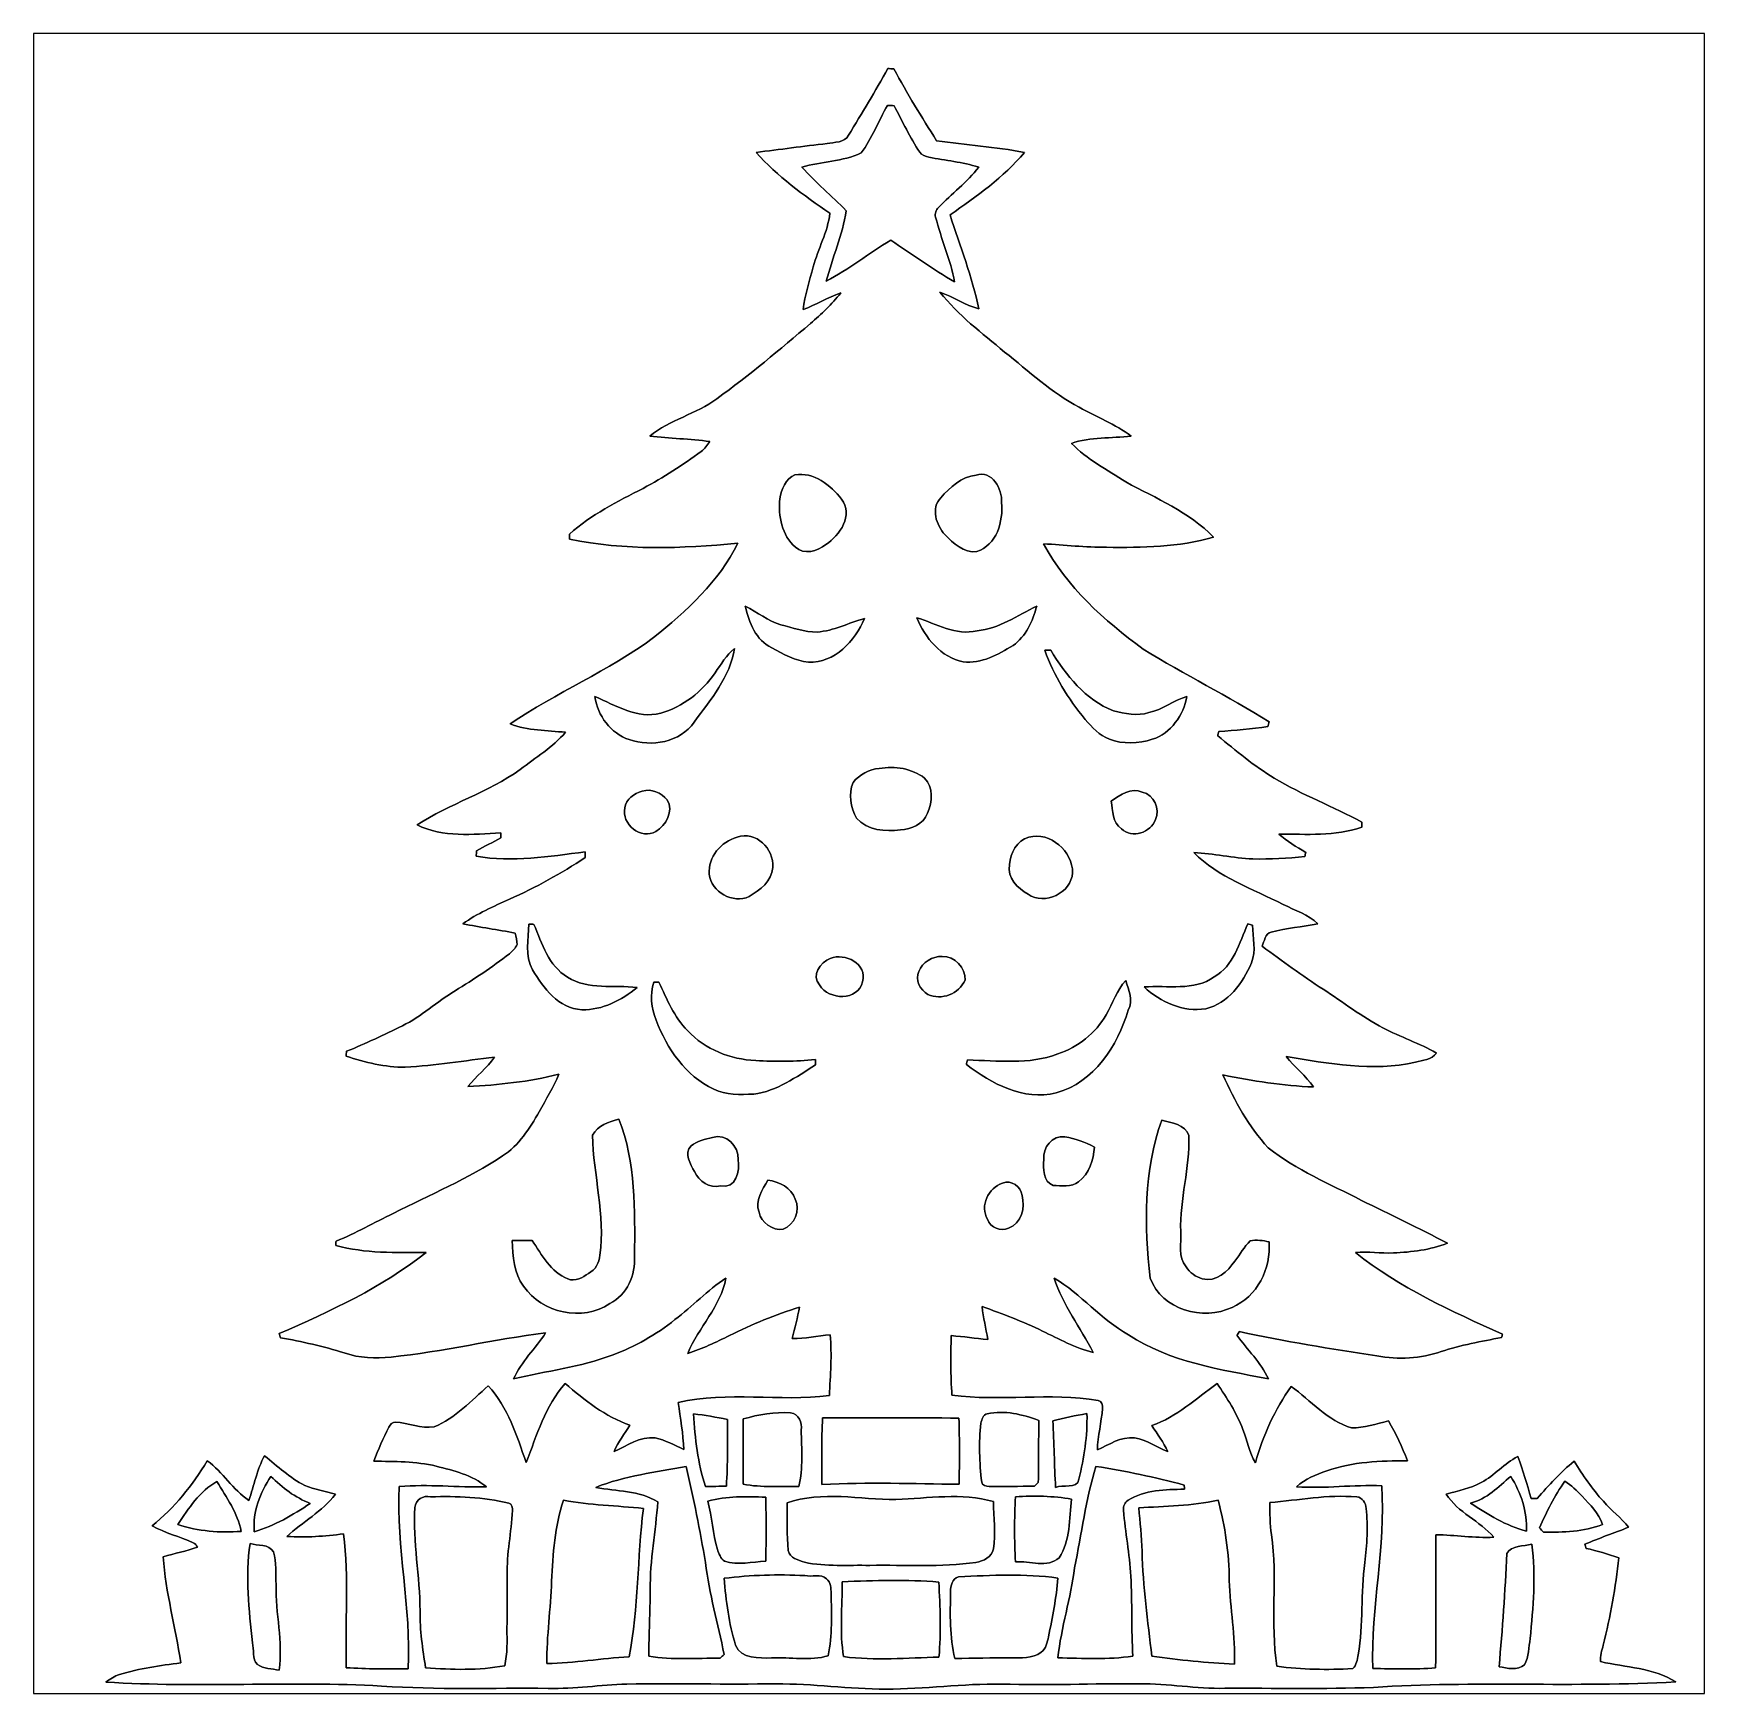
# Model space of a CAD drawing. Header units: centimetres. Extents: x -16.8 to 16.8, y -16.7 to 16.7.
import ezdxf

# ---------------------------------------------------------------- set-up
doc = ezdxf.new("R2010")
doc.units = ezdxf.units.CM
doc.header["$MEASUREMENT"] = 0
doc.layers.add('Layer 1', color=7, linetype='Continuous')

msp = doc.modelspace()

# ---------------------------------------------------------------- linework, layer by layer
at = {"layer": 'Layer 1', "color": 7}
for points, knots in [([(-16.77458, 16.66875), (-16.77458, 16.66875), (16.77458, 16.66875), (16.77458, 16.66875), (16.77458, 16.66875), (16.77458, 16.66875), (16.77458, -16.66875), (16.77458, -16.66875), (16.77458, -16.66875), (16.77458, -16.66875), (-16.77458, -16.66875), (-16.77458, -16.66875), (-16.77458, -16.66875), (-16.77458, -16.66875), (-16.77458, 16.66875), (-16.77458, 16.66875), (-16.77458, 16.66875), (-16.77458, 16.66875), (-16.77458, 16.66875), (-16.77458, 16.66875)], [0, 0, 0, 0, 0.16666667, 0.16666667, 0.16666667, 0.16666667, 0.33333333, 0.33333333, 0.33333333, 0.33333333, 0.5, 0.5, 0.5, 0.5, 0.66666667, 0.66666667, 0.66666667, 0.66666667, 1, 1, 1, 1]), ([(0.37712, 15.96319), (0.12665, 15.51023), (-0.13864, 15.06537), (-0.4124, 14.62652), (-0.4124, 14.62652), (-0.4886, 14.46706), (-0.6985, 14.48823), (-0.83961, 14.45542), (-0.83961, 14.45542), (-1.31657, 14.40533), (-1.79141, 14.33724), (-2.2673, 14.27868), (-2.2673, 14.27868), (-1.83586, 13.80314), (-1.3141, 13.41649), (-0.78458, 13.05772), (-0.78458, 13.05772), (-0.82938, 12.67954), (-1.02235, 12.3444), (-1.11795, 11.97998), (-1.11795, 11.97998), (-1.19521, 11.69741), (-1.29223, 11.41659), (-1.32186, 11.12344), (-1.32186, 11.12344), (-1.06292, 11.21692), (-0.83044, 11.37109), (-0.56833, 11.45646), (-0.56833, 11.45646), (-0.74401, 11.2268), (-0.95885, 11.03207), (-1.17651, 10.84298), (-1.17651, 10.84298), (-1.78858, 10.32369), (-2.40277, 9.8044), (-3.05259, 9.33274), (-3.05259, 9.33274), (-3.47204, 9.02794), (-3.99944, 8.91011), (-4.40126, 8.58097), (-4.40126, 8.58097), (-3.99979, 8.53475), (-3.5941, 8.52911), (-3.19334, 8.47266), (-3.19334, 8.47266), (-3.24556, 8.40176), (-3.29777, 8.32838), (-3.36938, 8.27546), (-3.36938, 8.27546), (-3.7405, 8.00347), (-4.12679, 7.75053), (-4.53284, 7.53286), (-4.53284, 7.53286), (-5.05143, 7.26934), (-5.57601, 7.00334), (-6.01592, 6.61529), (-6.01592, 6.61529), (-6.01521, 6.59024), (-6.01345, 6.53944), (-6.01274, 6.51404), (-6.01274, 6.51404), (-4.90008, 6.2805), (-3.75603, 6.32284), (-2.63172, 6.4322), (-2.63172, 6.4322), (-3.01413, 5.66173), (-3.66219, 5.06659), (-4.3247, 4.53672), (-4.3247, 4.53672), (-5.22923, 3.86856), (-6.27768, 3.43323), (-7.20513, 2.80141), (-7.20513, 2.80141), (-6.84989, 2.66735), (-6.46465, 2.67159), (-6.09177, 2.63419), (-6.09177, 2.63419), (-6.35353, 2.33892), (-6.69043, 2.12407), (-7.00334, 1.88842), (-7.00334, 1.88842), (-7.64081, 1.42169), (-8.41622, 1.20474), (-9.07309, 0.7747), (-9.07309, 0.7747), (-8.54886, 0.51858), (-7.95338, 0.58067), (-7.38999, 0.61666), (-7.38999, 0.61666), (-7.39069, 0.5909), (-7.39175, 0.5394), (-7.39246, 0.51364), (-7.39246, 0.51364), (-7.55438, 0.42827), (-7.7156, 0.34184), (-7.87788, 0.25718), (-7.87788, 0.25718), (-7.88035, 0.22931), (-7.88529, 0.17357), (-7.88776, 0.14605), (-7.88776, 0.14605), (-7.16104, 0.02258), (-6.42197, 0.13794), (-5.69877, 0.23424), (-5.69877, 0.23424), (-5.69807, 0.20532), (-5.69595, 0.14781), (-5.69524, 0.11889), (-5.69524, 0.11889), (-6.1782, -0.20144), (-6.68867, -0.47943), (-7.21748, -0.7172), (-7.21748, -0.7172), (-7.53886, -0.86254), (-7.86412, -1.00365), (-8.15305, -1.20932), (-8.15305, -1.20932), (-7.8045, -1.28129), (-7.45173, -1.33209), (-7.10177, -1.39735), (-7.10177, -1.39735), (-7.08801, -1.47391), (-7.06332, -1.55011), (-7.06473, -1.62877), (-7.06473, -1.62877), (-7.09577, -1.70392), (-7.16033, -1.75824), (-7.21995, -1.81081), (-7.21995, -1.81081), (-7.56285, -2.08774), (-7.93644, -2.32269), (-8.30968, -2.55552), (-8.30968, -2.55552), (-8.67234, -2.7753), (-8.98525, -3.07164), (-9.36837, -3.25861), (-9.36837, -3.25861), (-9.73702, -3.43782), (-10.10638, -3.61844), (-10.48773, -3.76978), (-10.48773, -3.76978), (-10.4902, -3.79448), (-10.49584, -3.84387), (-10.49867, -3.86821), (-10.49867, -3.86821), (-10.11449, -3.99415), (-9.71585, -4.09399), (-9.30875, -4.09187), (-9.30875, -4.09187), (-8.70867, -4.05624), (-8.11459, -3.96134), (-7.51875, -3.88585), (-7.51875, -3.88585), (-7.66798, -4.1088), (-7.8867, -4.27143), (-8.05215, -4.48134), (-8.05215, -4.48134), (-7.43832, -4.445), (-6.82449, -4.38503), (-6.22759, -4.23086), (-6.22759, -4.23086), (-6.32883, -4.49651), (-6.48723, -4.73498), (-6.62058, -4.98475), (-6.62058, -4.98475), (-6.81355, -5.31671), (-7.02557, -5.66103), (-7.35612, -5.87199), (-7.35612, -5.87199), (-8.04404, -6.33448), (-8.81627, -6.64739), (-9.54969, -7.02769), (-9.54969, -7.02769), (-9.93422, -7.20937), (-10.30288, -7.42562), (-10.6994, -7.58225), (-10.6994, -7.58225), (-10.70116, -7.60377), (-10.70469, -7.64752), (-10.70645, -7.66939), (-10.70645, -7.66939), (-10.11379, -7.83308), (-9.49748, -7.81403), (-8.88965, -7.81015), (-8.88965, -7.81015), (-9.77371, -8.51253), (-10.81088, -8.98984), (-11.83922, -9.43998), (-11.83922, -9.43998), (-11.83358, -9.46115), (-11.82264, -9.50313), (-11.81735, -9.52429), (-11.81735, -9.52429), (-11.38379, -9.59873), (-10.9534, -9.69398), (-10.53394, -9.82768), (-10.53394, -9.82768), (-10.23197, -9.93281), (-9.91023, -9.94657), (-9.59379, -9.91023), (-9.59379, -9.91023), (-8.55169, -9.80511), (-7.53004, -9.55287), (-6.49146, -9.42693), (-6.49146, -9.42693), (-6.69784, -9.73984), (-6.98006, -10.00478), (-7.1374, -10.34874), (-7.1374, -10.34874), (-6.47629, -10.19316), (-5.79473, -10.11273), (-5.15549, -9.87284), (-5.15549, -9.87284), (-4.70041, -9.70527), (-4.27249, -9.46291), (-3.89502, -9.15811), (-3.89502, -9.15811), (-3.54753, -8.88894), (-3.23991, -8.57003), (-2.87373, -8.32485), (-2.87373, -8.32485), (-2.97286, -8.90058), (-3.42371, -9.31157), (-3.63679, -9.8365), (-3.63679, -9.8365), (-3.34751, -9.74372), (-3.07234, -9.6139), (-2.80106, -9.47879), (-2.80106, -9.47879), (-2.34915, -9.25054), (-1.87678, -9.0611), (-1.39453, -8.90658), (-1.39453, -8.90658), (-1.43439, -9.11825), (-1.48696, -9.3278), (-1.54058, -9.53629), (-1.54058, -9.53629), (-1.28482, -9.55287), (-1.03364, -9.48514), (-0.77999, -9.46467), (-0.77999, -9.46467), (-0.74119, -9.86931), (-0.77505, -10.27677), (-0.79622, -10.68211), (-0.79622, -10.68211), (-1.80516, -10.8144), (-2.83457, -10.58898), (-3.83293, -10.82569), (-3.83293, -10.82569), (-3.78037, -11.13861), (-3.73415, -11.45293), (-3.71616, -11.76972), (-3.71616, -11.76972), (-3.90525, -11.68576), (-4.08728, -11.57499), (-4.2926, -11.53442), (-4.2926, -11.53442), (-4.60058, -11.49632), (-4.84928, -11.69917), (-5.11845, -11.80747), (-5.11845, -11.80747), (-5.03731, -11.61732), (-4.90749, -11.45469), (-4.80166, -11.27866), (-4.80166, -11.27866), (-5.29308, -11.10297), (-5.71006, -10.7823), (-6.09776, -10.44046), (-6.09776, -10.44046), (-6.49746, -10.89342), (-6.66856, -11.47974), (-6.88305, -12.03043), (-6.88305, -12.03043), (-7.06931, -11.48574), (-7.25029, -10.92412), (-7.64223, -10.48597), (-7.64223, -10.48597), (-7.97878, -10.7883), (-8.30192, -11.13543), (-8.72843, -11.31041), (-8.72843, -11.31041), (-8.9916, -11.35204), (-9.2456, -11.23315), (-9.5063, -11.21728), (-9.5063, -11.21728), (-9.56769, -11.21375), (-9.61037, -11.26737), (-9.63648, -11.31605), (-9.63648, -11.31605), (-9.75431, -11.53689), (-9.8492, -11.76902), (-9.94304, -12.00079), (-9.94304, -12.00079), (-9.52465, -12.01349), (-9.09849, -11.99974), (-8.68892, -12.10275), (-8.68892, -12.10275), (-8.33755, -12.19024), (-7.96537, -12.28196), (-7.67856, -12.5162), (-7.67856, -12.5162), (-8.26241, -12.53067), (-8.84767, -12.46046), (-9.43046, -12.51162), (-9.43046, -12.51162), (-9.49819, -13.73646), (-9.18457, -14.94543), (-9.25019, -16.16922), (-9.25019, -16.16922), (-9.66505, -16.17027), (-10.08027, -16.17804), (-10.49443, -16.14876), (-10.49443, -16.14876), (-10.51913, -15.25305), (-10.43869, -14.35135), (-10.54664, -13.45953), (-10.54664, -13.45953), (-10.92376, -13.51068), (-11.30547, -13.53891), (-11.68612, -13.51315), (-11.68612, -13.51315), (-11.36932, -13.22176), (-10.9788, -13.01044), (-10.71245, -12.66649), (-10.71245, -12.66649), (-10.916, -12.60263), (-11.13014, -12.57088), (-11.32734, -12.48833), (-11.32734, -12.48833), (-11.62826, -12.33629), (-11.87344, -12.10204), (-12.13273, -11.89179), (-12.13273, -11.89179), (-12.28972, -12.17048), (-12.34123, -12.49186), (-12.45059, -12.78996), (-12.45059, -12.78996), (-12.76985, -12.57088), (-12.97234, -12.22163), (-13.28667, -11.99339), (-13.28667, -11.99339), (-13.57701, -12.48974), (-13.94566, -12.93707), (-14.39157, -13.30113), (-14.39157, -13.30113), (-14.12875, -13.4426), (-13.83806, -13.51915), (-13.56607, -13.64015), (-13.56607, -13.64015), (-13.52656, -13.65673), (-13.50398, -13.69448), (-13.47964, -13.72799), (-13.47964, -13.72799), (-13.70612, -13.80525), (-13.94001, -13.85711), (-14.17073, -13.91991), (-14.17073, -13.91991), (-14.11958, -14.64063), (-13.9192, -15.33772), (-13.81654, -16.05033), (-13.81654, -16.05033), (-14.23, -16.10924), (-14.64698, -16.16181), (-15.04738, -16.28599), (-15.04738, -16.28599), (-15.14722, -16.31632), (-15.23294, -16.37841), (-15.31796, -16.43697), (-15.31796, -16.43697), (-13.47505, -16.55833), (-11.62826, -16.41193), (-9.78464, -16.51776), (-9.78464, -16.51776), (-8.67093, -16.59467), (-7.55368, -16.55304), (-6.43819, -16.56397), (-6.43819, -16.56397), (-5.9115, -16.57773), (-5.39009, -16.49307), (-4.86481, -16.4779), (-4.86481, -16.4779), (-3.86539, -16.46449), (-2.86632, -16.48531), (-1.8669, -16.47296), (-1.8669, -16.47296), (-1.12959, -16.47261), (-0.39723, -16.57244), (0.33972, -16.58303), (0.33972, -16.58303), (1.11442, -16.57421), (1.88454, -16.46908), (2.65994, -16.47754), (2.65994, -16.47754), (3.58175, -16.50894), (4.50427, -16.46484), (5.42678, -16.47119), (5.42678, -16.47119), (6.00075, -16.46767), (6.56907, -16.57491), (7.14375, -16.56327), (7.14375, -16.56327), (8.13752, -16.55586), (9.13236, -16.58338), (10.12613, -16.54351), (10.12613, -16.54351), (12.14684, -16.40946), (14.1732, -16.54775), (16.19426, -16.43415), (16.19426, -16.43415), (15.74306, -16.14946), (15.19379, -16.14417), (14.68826, -16.0274), (14.68826, -16.0274), (14.66815, -15.91486), (14.71859, -15.80197), (14.73835, -15.69438), (14.73835, -15.69438), (14.88828, -15.1197), (14.99094, -14.53268), (15.05162, -13.94178), (15.05162, -13.94178), (14.83572, -13.86911), (14.6177, -13.80349), (14.39616, -13.75198), (14.39616, -13.75198), (14.38945, -13.73117), (14.3764, -13.69025), (14.37005, -13.66943), (14.37005, -13.66943), (14.66074, -13.55019), (14.95531, -13.44083), (15.24917, -13.32865), (15.24917, -13.32865), (15.10065, -13.13674), (14.90133, -12.99245), (14.7447, -12.80795), (14.7447, -12.80795), (14.51645, -12.56418), (14.33548, -12.28231), (14.15415, -12.00362), (14.15415, -12.00362), (13.88216, -12.22516), (13.64509, -12.48445), (13.41684, -12.74974), (13.41684, -12.74974), (13.37451, -12.74974), (13.33253, -12.75009), (13.2909, -12.7508), (13.2909, -12.7508), (13.21894, -12.4654), (13.12651, -12.186), (13.02491, -11.91013), (13.02491, -11.91013), (12.75539, -12.04595), (12.55889, -12.28866), (12.29113, -12.42801), (12.29113, -12.42801), (12.07488, -12.55324), (11.82546, -12.59487), (11.58875, -12.66225), (11.58875, -12.66225), (11.81806, -13.03584), (12.26502, -13.19847), (12.54337, -13.52938), (12.54337, -13.52938), (12.15531, -13.54878), (11.76831, -13.48352), (11.38061, -13.47999), (11.38061, -13.47999), (11.37285, -14.37111), (11.37991, -15.26222), (11.37567, -16.15369), (11.37567, -16.15369), (10.95551, -16.18756), (10.53289, -16.17133), (10.11237, -16.16534), (10.11237, -16.16534), (10.07851, -14.93767), (10.37308, -13.72376), (10.29441, -12.49504), (10.29441, -12.49504), (9.72432, -12.47175), (9.15494, -12.55466), (8.58555, -12.51656), (8.58555, -12.51656), (8.75206, -12.35181), (8.9789, -12.2749), (9.19374, -12.19412), (9.19374, -12.19412), (9.71303, -12.01349), (10.26619, -11.9955), (10.81052, -11.99233), (10.81052, -11.99233), (10.69869, -11.71928), (10.58369, -11.44588), (10.43023, -11.19399), (10.43023, -11.19399), (10.18505, -11.25502), (9.9381, -11.33016), (9.68481, -11.3344), (9.68481, -11.3344), (9.20468, -11.18905), (8.86883, -10.78547), (8.47337, -10.50043), (8.47337, -10.50043), (8.15164, -10.96751), (7.90434, -11.48397), (7.75582, -12.03219), (7.75582, -12.03219), (7.63517, -11.82546), (7.59001, -11.58769), (7.50605, -11.3665), (7.50605, -11.3665), (7.38329, -11.03312), (7.18432, -10.73503), (6.98817, -10.44187), (6.98817, -10.44187), (6.57013, -10.75055), (6.17714, -11.10862), (5.67937, -11.28642), (5.67937, -11.28642), (5.78802, -11.45822), (5.91538, -11.6205), (5.99863, -11.80747), (5.99863, -11.80747), (5.77427, -11.72245), (5.57495, -11.56582), (5.33188, -11.53619), (5.33188, -11.53619), (5.0546, -11.50056), (4.82247, -11.66883), (4.58399, -11.77643), (4.58399, -11.77643), (4.59422, -11.49526), (4.66372, -11.2201), (4.69053, -10.9407), (4.69053, -10.9407), (4.69582, -10.87861), (4.67219, -10.79359), (4.60163, -10.78301), (4.60163, -10.78301), (3.62938, -10.62108), (2.63948, -10.8077), (1.66441, -10.67541), (1.66441, -10.67541), (1.63724, -10.27783), (1.63936, -9.87884), (1.65065, -9.4809), (1.65065, -9.4809), (1.89548, -9.50031), (2.13854, -9.53594), (2.38337, -9.5571), (2.38337, -9.5571), (2.34738, -9.33662), (2.29411, -9.11895), (2.26871, -8.89635), (2.26871, -8.89635), (2.6797, -9.04381), (3.09033, -9.19586), (3.48227, -9.38918), (3.48227, -9.38918), (3.81529, -9.54581), (4.13985, -9.73138), (4.50039, -9.81816), (4.50039, -9.81816), (4.24568, -9.31792), (3.88549, -8.86742), (3.71792, -8.32556), (3.71792, -8.32556), (4.25838, -8.64658), (4.65667, -9.15599), (5.20841, -9.46326), (5.20841, -9.46326), (6.04308, -10.01889), (7.05591, -10.15929), (8.01793, -10.34803), (8.01793, -10.34803), (7.86624, -10.01818), (7.59601, -9.76348), (7.38505, -9.47349), (7.38505, -9.47349), (7.39669, -9.4548), (7.42033, -9.4174), (7.43232, -9.39871), (7.43232, -9.39871), (8.34672, -9.59803), (9.27206, -9.74513), (10.19704, -9.88871), (10.19704, -9.88871), (10.62531, -9.96386), (11.07581, -9.94516), (11.48821, -9.80017), (11.48821, -9.80017), (11.88332, -9.67246), (12.29148, -9.5945), (12.69965, -9.52006), (12.69965, -9.52006), (12.70388, -9.50242), (12.71235, -9.46714), (12.71658, -9.44915), (12.71658, -9.44915), (11.69, -8.99089), (10.65071, -8.51606), (9.76559, -7.81297), (9.76559, -7.81297), (10.01959, -7.78228), (10.27395, -7.83414), (10.52865, -7.81932), (10.52865, -7.81932), (10.89484, -7.80344), (11.26702, -7.76076), (11.61097, -7.62706), (11.61097, -7.62706), (11.043, -7.32508), (10.46233, -7.04815), (9.88519, -6.76487), (9.88519, -6.76487), (9.25124, -6.43396), (8.57709, -6.1595), (8.01652, -5.70653), (8.01652, -5.70653), (7.61682, -5.2899), (7.3473, -4.76462), (7.10318, -4.24603), (7.10318, -4.24603), (7.70502, -4.36492), (8.3118, -4.46511), (8.92634, -4.48769), (8.92634, -4.48769), (8.76441, -4.26403), (8.54886, -4.09011), (8.37353, -3.87879), (8.37353, -3.87879), (9.22796, -4.01144), (10.10991, -4.18924), (10.96892, -3.98956), (10.96892, -3.98956), (11.11321, -3.95005), (11.29418, -3.93912), (11.39261, -3.80824), (11.39261, -3.80824), (11.04865, -3.60962), (10.66906, -3.48439), (10.31875, -3.29812), (10.31875, -3.29812), (9.89224, -3.08293), (9.51936, -2.77989), (9.11754, -2.52518), (9.11754, -2.52518), (8.69527, -2.25778), (8.29733, -1.95509), (7.89305, -1.66229), (7.89305, -1.66229), (7.93926, -1.56316), (7.94738, -1.40899), (8.07226, -1.37619), (8.07226, -1.37619), (8.38235, -1.30704), (8.69844, -1.26365), (9.01241, -1.21356), (9.01241, -1.21356), (8.82121, -1.02059), (8.5531, -0.94403), (8.31709, -0.82233), (8.31709, -0.82233), (7.70043, -0.51118), (7.01851, -0.27728), (6.51792, 0.21943), (6.51792, 0.21943), (6.91656, 0.19756), (7.30885, 0.11183), (7.70784, 0.09172), (7.70784, 0.09172), (8.05533, 0.08396), (8.40387, 0.10089), (8.74995, 0.13794), (8.74995, 0.13794), (8.75418, 0.1591), (8.76229, 0.20108), (8.76653, 0.22225), (8.76653, 0.22225), (8.5785, 0.33443), (8.39258, 0.45085), (8.22431, 0.5909), (8.22431, 0.5909), (8.78276, 0.59126), (9.35531, 0.54081), (9.89224, 0.72813), (9.89224, 0.72813), (9.8933, 0.75424), (9.89542, 0.8061), (9.89647, 0.83185), (9.89647, 0.83185), (9.31862, 1.14547), (8.69738, 1.37336), (8.13506, 1.71626), (8.13506, 1.71626), (7.72513, 1.95404), (7.36953, 2.26942), (6.99982, 2.56258), (6.99982, 2.56258), (7.00511, 2.58445), (7.01534, 2.62784), (7.02028, 2.64971), (7.02028, 2.64971), (7.35012, 2.67229), (7.67962, 2.70016), (8.007, 2.74884), (8.007, 2.74884), (8.01405, 2.77248), (8.02852, 2.82046), (8.03592, 2.84409), (8.03592, 2.84409), (7.20866, 3.36127), (6.33271, 3.79377), (5.50369, 4.30706), (5.50369, 4.30706), (4.71734, 4.87856), (3.97157, 5.55131), (3.50555, 6.41809), (3.50555, 6.41809), (3.92642, 6.39763), (4.34587, 6.34612), (4.76779, 6.34929), (4.76779, 6.34929), (5.48675, 6.34541), (6.22335, 6.34541), (6.91797, 6.55391), (6.91797, 6.55391), (6.42338, 7.05591), (5.76651, 7.33178), (5.15691, 7.66163), (5.15691, 7.66163), (4.7819, 7.90293), (4.37903, 8.11847), (4.06224, 8.43668), (4.06224, 8.43668), (4.44782, 8.56862), (4.8641, 8.53511), (5.2638, 8.58414), (5.2638, 8.58414), (4.94065, 8.8198), (4.56741, 8.96832), (4.21957, 9.16058), (4.21957, 9.16058), (3.66854, 9.4555), (3.20851, 9.88624), (2.72133, 10.27077), (2.72133, 10.27077), (2.26977, 10.65001), (1.78929, 11.00631), (1.42452, 11.47516), (1.42452, 11.47516), (1.69016, 11.37638), (1.92864, 11.21128), (2.20416, 11.13684), (2.20416, 11.13684), (2.07504, 11.78384), (1.82351, 12.39555), (1.62701, 13.02314), (1.62701, 13.02314), (2.15865, 13.39603), (2.70228, 13.77597), (3.11926, 14.27868), (3.11926, 14.27868), (2.53682, 14.39016), (1.94381, 14.42967), (1.35749, 14.51434), (1.35749, 14.51434), (1.05728, 14.98635), (0.76517, 15.46437), (0.49883, 15.95684), (0.49883, 15.95684), (0.45826, 15.95896), (0.41734, 15.96108), (0.37712, 15.96319)], [0, 0, 0, 0, 0.00512821, 0.00512821, 0.00512821, 0.00512821, 0.01025641, 0.01025641, 0.01025641, 0.01025641, 0.01538462, 0.01538462, 0.01538462, 0.01538462, 0.02051282, 0.02051282, 0.02051282, 0.02051282, 0.02564103, 0.02564103, 0.02564103, 0.02564103, 0.03076923, 0.03076923, 0.03076923, 0.03076923, 0.03589744, 0.03589744, 0.03589744, 0.03589744, 0.04102564, 0.04102564, 0.04102564, 0.04102564, 0.04615385, 0.04615385, 0.04615385, 0.04615385, 0.05128205, 0.05128205, 0.05128205, 0.05128205, 0.05641026, 0.05641026, 0.05641026, 0.05641026, 0.06153846, 0.06153846, 0.06153846, 0.06153846, 0.06666667, 0.06666667, 0.06666667, 0.06666667, 0.07179487, 0.07179487, 0.07179487, 0.07179487, 0.07692308, 0.07692308, 0.07692308, 0.07692308, 0.08205128, 0.08205128, 0.08205128, 0.08205128, 0.08717949, 0.08717949, 0.08717949, 0.08717949, 0.09230769, 0.09230769, 0.09230769, 0.09230769, 0.0974359, 0.0974359, 0.0974359, 0.0974359, 0.1025641, 0.1025641, 0.1025641, 0.1025641, 0.10769231, 0.10769231, 0.10769231, 0.10769231, 0.11282051, 0.11282051, 0.11282051, 0.11282051, 0.11794872, 0.11794872, 0.11794872, 0.11794872, 0.12307692, 0.12307692, 0.12307692, 0.12307692, 0.12820513, 0.12820513, 0.12820513, 0.12820513, 0.13333333, 0.13333333, 0.13333333, 0.13333333, 0.13846154, 0.13846154, 0.13846154, 0.13846154, 0.14358974, 0.14358974, 0.14358974, 0.14358974, 0.14871795, 0.14871795, 0.14871795, 0.14871795, 0.15384615, 0.15384615, 0.15384615, 0.15384615, 0.15897436, 0.15897436, 0.15897436, 0.15897436, 0.16410256, 0.16410256, 0.16410256, 0.16410256, 0.16923077, 0.16923077, 0.16923077, 0.16923077, 0.17435897, 0.17435897, 0.17435897, 0.17435897, 0.17948718, 0.17948718, 0.17948718, 0.17948718, 0.18461538, 0.18461538, 0.18461538, 0.18461538, 0.18974359, 0.18974359, 0.18974359, 0.18974359, 0.19487179, 0.19487179, 0.19487179, 0.19487179, 0.2, 0.2, 0.2, 0.2, 0.20512821, 0.20512821, 0.20512821, 0.20512821, 0.21025641, 0.21025641, 0.21025641, 0.21025641, 0.21538462, 0.21538462, 0.21538462, 0.21538462, 0.22051282, 0.22051282, 0.22051282, 0.22051282, 0.22564103, 0.22564103, 0.22564103, 0.22564103, 0.23076923, 0.23076923, 0.23076923, 0.23076923, 0.23589744, 0.23589744, 0.23589744, 0.23589744, 0.24102564, 0.24102564, 0.24102564, 0.24102564, 0.24615385, 0.24615385, 0.24615385, 0.24615385, 0.25128205, 0.25128205, 0.25128205, 0.25128205, 0.25641026, 0.25641026, 0.25641026, 0.25641026, 0.26153846, 0.26153846, 0.26153846, 0.26153846, 0.26666667, 0.26666667, 0.26666667, 0.26666667, 0.27179487, 0.27179487, 0.27179487, 0.27179487, 0.27692308, 0.27692308, 0.27692308, 0.27692308, 0.28205128, 0.28205128, 0.28205128, 0.28205128, 0.28717949, 0.28717949, 0.28717949, 0.28717949, 0.29230769, 0.29230769, 0.29230769, 0.29230769, 0.2974359, 0.2974359, 0.2974359, 0.2974359, 0.3025641, 0.3025641, 0.3025641, 0.3025641, 0.30769231, 0.30769231, 0.30769231, 0.30769231, 0.31282051, 0.31282051, 0.31282051, 0.31282051, 0.31794872, 0.31794872, 0.31794872, 0.31794872, 0.32307692, 0.32307692, 0.32307692, 0.32307692, 0.32820513, 0.32820513, 0.32820513, 0.32820513, 0.33333333, 0.33333333, 0.33333333, 0.33333333, 0.33846154, 0.33846154, 0.33846154, 0.33846154, 0.34358974, 0.34358974, 0.34358974, 0.34358974, 0.34871795, 0.34871795, 0.34871795, 0.34871795, 0.35384615, 0.35384615, 0.35384615, 0.35384615, 0.35897436, 0.35897436, 0.35897436, 0.35897436, 0.36410256, 0.36410256, 0.36410256, 0.36410256, 0.36923077, 0.36923077, 0.36923077, 0.36923077, 0.37435897, 0.37435897, 0.37435897, 0.37435897, 0.37948718, 0.37948718, 0.37948718, 0.37948718, 0.38461538, 0.38461538, 0.38461538, 0.38461538, 0.38974359, 0.38974359, 0.38974359, 0.38974359, 0.39487179, 0.39487179, 0.39487179, 0.39487179, 0.4, 0.4, 0.4, 0.4, 0.40512821, 0.40512821, 0.40512821, 0.40512821, 0.41025641, 0.41025641, 0.41025641, 0.41025641, 0.41538462, 0.41538462, 0.41538462, 0.41538462, 0.42051282, 0.42051282, 0.42051282, 0.42051282, 0.42564103, 0.42564103, 0.42564103, 0.42564103, 0.43076923, 0.43076923, 0.43076923, 0.43076923, 0.43589744, 0.43589744, 0.43589744, 0.43589744, 0.44102564, 0.44102564, 0.44102564, 0.44102564, 0.44615385, 0.44615385, 0.44615385, 0.44615385, 0.45128205, 0.45128205, 0.45128205, 0.45128205, 0.45641026, 0.45641026, 0.45641026, 0.45641026, 0.46153846, 0.46153846, 0.46153846, 0.46153846, 0.46666667, 0.46666667, 0.46666667, 0.46666667, 0.47179487, 0.47179487, 0.47179487, 0.47179487, 0.47692308, 0.47692308, 0.47692308, 0.47692308, 0.48205128, 0.48205128, 0.48205128, 0.48205128, 0.48717949, 0.48717949, 0.48717949, 0.48717949, 0.49230769, 0.49230769, 0.49230769, 0.49230769, 0.4974359, 0.4974359, 0.4974359, 0.4974359, 0.5025641, 0.5025641, 0.5025641, 0.5025641, 0.50769231, 0.50769231, 0.50769231, 0.50769231, 0.51282051, 0.51282051, 0.51282051, 0.51282051, 0.51794872, 0.51794872, 0.51794872, 0.51794872, 0.52307692, 0.52307692, 0.52307692, 0.52307692, 0.52820513, 0.52820513, 0.52820513, 0.52820513, 0.53333333, 0.53333333, 0.53333333, 0.53333333, 0.53846154, 0.53846154, 0.53846154, 0.53846154, 0.54358974, 0.54358974, 0.54358974, 0.54358974, 0.54871795, 0.54871795, 0.54871795, 0.54871795, 0.55384615, 0.55384615, 0.55384615, 0.55384615, 0.55897436, 0.55897436, 0.55897436, 0.55897436, 0.56410256, 0.56410256, 0.56410256, 0.56410256, 0.56923077, 0.56923077, 0.56923077, 0.56923077, 0.57435897, 0.57435897, 0.57435897, 0.57435897, 0.57948718, 0.57948718, 0.57948718, 0.57948718, 0.58461538, 0.58461538, 0.58461538, 0.58461538, 0.58974359, 0.58974359, 0.58974359, 0.58974359, 0.59487179, 0.59487179, 0.59487179, 0.59487179, 0.6, 0.6, 0.6, 0.6, 0.60512821, 0.60512821, 0.60512821, 0.60512821, 0.61025641, 0.61025641, 0.61025641, 0.61025641, 0.61538462, 0.61538462, 0.61538462, 0.61538462, 0.62051282, 0.62051282, 0.62051282, 0.62051282, 0.62564103, 0.62564103, 0.62564103, 0.62564103, 0.63076923, 0.63076923, 0.63076923, 0.63076923, 0.63589744, 0.63589744, 0.63589744, 0.63589744, 0.64102564, 0.64102564, 0.64102564, 0.64102564, 0.64615385, 0.64615385, 0.64615385, 0.64615385, 0.65128205, 0.65128205, 0.65128205, 0.65128205, 0.65641026, 0.65641026, 0.65641026, 0.65641026, 0.66153846, 0.66153846, 0.66153846, 0.66153846, 0.66666667, 0.66666667, 0.66666667, 0.66666667, 0.67179487, 0.67179487, 0.67179487, 0.67179487, 0.67692308, 0.67692308, 0.67692308, 0.67692308, 0.68205128, 0.68205128, 0.68205128, 0.68205128, 0.68717949, 0.68717949, 0.68717949, 0.68717949, 0.69230769, 0.69230769, 0.69230769, 0.69230769, 0.6974359, 0.6974359, 0.6974359, 0.6974359, 0.7025641, 0.7025641, 0.7025641, 0.7025641, 0.70769231, 0.70769231, 0.70769231, 0.70769231, 0.71282051, 0.71282051, 0.71282051, 0.71282051, 0.71794872, 0.71794872, 0.71794872, 0.71794872, 0.72307692, 0.72307692, 0.72307692, 0.72307692, 0.72820513, 0.72820513, 0.72820513, 0.72820513, 0.73333333, 0.73333333, 0.73333333, 0.73333333, 0.73846154, 0.73846154, 0.73846154, 0.73846154, 0.74358974, 0.74358974, 0.74358974, 0.74358974, 0.74871795, 0.74871795, 0.74871795, 0.74871795, 0.75384615, 0.75384615, 0.75384615, 0.75384615, 0.75897436, 0.75897436, 0.75897436, 0.75897436, 0.76410256, 0.76410256, 0.76410256, 0.76410256, 0.76923077, 0.76923077, 0.76923077, 0.76923077, 0.77435897, 0.77435897, 0.77435897, 0.77435897, 0.77948718, 0.77948718, 0.77948718, 0.77948718, 0.78461538, 0.78461538, 0.78461538, 0.78461538, 0.78974359, 0.78974359, 0.78974359, 0.78974359, 0.79487179, 0.79487179, 0.79487179, 0.79487179, 0.8, 0.8, 0.8, 0.8, 0.80512821, 0.80512821, 0.80512821, 0.80512821, 0.81025641, 0.81025641, 0.81025641, 0.81025641, 0.81538462, 0.81538462, 0.81538462, 0.81538462, 0.82051282, 0.82051282, 0.82051282, 0.82051282, 0.82564103, 0.82564103, 0.82564103, 0.82564103, 0.83076923, 0.83076923, 0.83076923, 0.83076923, 0.83589744, 0.83589744, 0.83589744, 0.83589744, 0.84102564, 0.84102564, 0.84102564, 0.84102564, 0.84615385, 0.84615385, 0.84615385, 0.84615385, 0.85128205, 0.85128205, 0.85128205, 0.85128205, 0.85641026, 0.85641026, 0.85641026, 0.85641026, 0.86153846, 0.86153846, 0.86153846, 0.86153846, 0.86666667, 0.86666667, 0.86666667, 0.86666667, 0.87179487, 0.87179487, 0.87179487, 0.87179487, 0.87692308, 0.87692308, 0.87692308, 0.87692308, 0.88205128, 0.88205128, 0.88205128, 0.88205128, 0.88717949, 0.88717949, 0.88717949, 0.88717949, 0.89230769, 0.89230769, 0.89230769, 0.89230769, 0.8974359, 0.8974359, 0.8974359, 0.8974359, 0.9025641, 0.9025641, 0.9025641, 0.9025641, 0.90769231, 0.90769231, 0.90769231, 0.90769231, 0.91282051, 0.91282051, 0.91282051, 0.91282051, 0.91794872, 0.91794872, 0.91794872, 0.91794872, 0.92307692, 0.92307692, 0.92307692, 0.92307692, 0.92820513, 0.92820513, 0.92820513, 0.92820513, 0.93333333, 0.93333333, 0.93333333, 0.93333333, 0.93846154, 0.93846154, 0.93846154, 0.93846154, 0.94358974, 0.94358974, 0.94358974, 0.94358974, 0.94871795, 0.94871795, 0.94871795, 0.94871795, 0.95384615, 0.95384615, 0.95384615, 0.95384615, 0.95897436, 0.95897436, 0.95897436, 0.95897436, 0.96410256, 0.96410256, 0.96410256, 0.96410256, 0.96923077, 0.96923077, 0.96923077, 0.96923077, 0.97435897, 0.97435897, 0.97435897, 0.97435897, 0.97948718, 0.97948718, 0.97948718, 0.97948718, 0.98461538, 0.98461538, 0.98461538, 0.98461538, 0.98974359, 0.98974359, 0.98974359, 0.98974359, 1, 1, 1, 1]), ([(0.37112, 15.22412), (0.41487, 15.22201), (0.45896, 15.21954), (0.50341, 15.21742), (0.50341, 15.21742), (0.67063, 14.9031), (0.82091, 14.57819), (1.02023, 14.28186), (1.02023, 14.28186), (1.0608, 14.22047), (1.13524, 14.20001), (1.20333, 14.18414), (1.20333, 14.18414), (1.53494, 14.11252), (1.87784, 14.08889), (2.20204, 13.98341), (2.20204, 13.98341), (1.97026, 13.67861), (1.657, 13.45036), (1.39594, 13.17237), (1.39594, 13.17237), (1.34549, 13.12192), (1.31445, 13.05031), (1.33773, 12.97869), (1.33773, 12.97869), (1.4478, 12.54019), (1.63618, 12.12356), (1.71979, 11.678), (1.71979, 11.678), (1.27741, 11.93482), (0.86148, 12.23398), (0.43603, 12.51691), (0.43603, 12.51691), (-0.00282, 12.25268), (-0.40711, 11.93412), (-0.85972, 11.69247), (-0.85972, 11.69247), (-0.73484, 12.1666), (-0.52776, 12.61851), (-0.45791, 13.10746), (-0.45791, 13.10746), (-0.74824, 13.40732), (-1.06962, 13.67719), (-1.35114, 13.98587), (-1.35114, 13.98587), (-0.95638, 14.09418), (-0.52917, 14.09312), (-0.15593, 14.2681), (-0.15593, 14.2681), (0.05856, 14.56196), (0.19156, 14.90804), (0.37112, 15.22412)], [0, 0, 0, 0, 0.07142857, 0.07142857, 0.07142857, 0.07142857, 0.14285714, 0.14285714, 0.14285714, 0.14285714, 0.21428571, 0.21428571, 0.21428571, 0.21428571, 0.28571429, 0.28571429, 0.28571429, 0.28571429, 0.35714286, 0.35714286, 0.35714286, 0.35714286, 0.42857143, 0.42857143, 0.42857143, 0.42857143, 0.5, 0.5, 0.5, 0.5, 0.57142857, 0.57142857, 0.57142857, 0.57142857, 0.64285714, 0.64285714, 0.64285714, 0.64285714, 0.71428571, 0.71428571, 0.71428571, 0.71428571, 0.78571429, 0.78571429, 0.78571429, 0.78571429, 0.85714286, 0.85714286, 0.85714286, 0.85714286, 1, 1, 1, 1]), ([(-1.4859, 7.80203), (-1.11054, 7.87329), (-0.76906, 7.59037), (-0.54963, 7.31873), (-0.54963, 7.31873), (-0.30656, 6.99523), (-0.58491, 6.59306), (-0.86536, 6.40433), (-0.86536, 6.40433), (-1.02799, 6.26674), (-1.30634, 6.19266), (-1.47779, 6.35247), (-1.47779, 6.35247), (-1.75084, 6.58812), (-1.82598, 6.98218), (-1.79176, 7.32543), (-1.79176, 7.32543), (-1.75683, 7.51099), (-1.67499, 7.72936), (-1.4859, 7.80203)], [0, 0, 0, 0, 0.16666667, 0.16666667, 0.16666667, 0.16666667, 0.33333333, 0.33333333, 0.33333333, 0.33333333, 0.5, 0.5, 0.5, 0.5, 0.66666667, 0.66666667, 0.66666667, 0.66666667, 1, 1, 1, 1]), ([(2.14842, 7.79956), (2.47262, 7.90187), (2.68076, 7.52404), (2.661, 7.24888), (2.661, 7.24888), (2.6991, 6.87246), (2.56328, 6.39127), (2.16359, 6.26322), (2.16359, 6.26322), (1.90182, 6.23111), (1.69122, 6.43184), (1.52506, 6.60506), (1.52506, 6.60506), (1.34514, 6.79485), (1.24142, 7.13246), (1.43898, 7.34554), (1.43898, 7.34554), (1.62807, 7.55262), (1.8542, 7.77169), (2.14842, 7.79956)], [0, 0, 0, 0, 0.16666667, 0.16666667, 0.16666667, 0.16666667, 0.33333333, 0.33333333, 0.33333333, 0.33333333, 0.5, 0.5, 0.5, 0.5, 0.66666667, 0.66666667, 0.66666667, 0.66666667, 1, 1, 1, 1]), ([(-2.4832, 5.16467), (-2.24367, 5.04472), (-2.02847, 4.87398), (-1.76989, 4.79531), (-1.76989, 4.79531), (-1.53176, 4.72793), (-1.29152, 4.64855), (-1.04105, 4.64608), (-1.04105, 4.64608), (-0.70697, 4.6736), (-0.40746, 4.83376), (-0.08784, 4.91913), (-0.08784, 4.91913), (-0.28787, 4.47358), (-0.6858, 4.01955), (-1.21603, 4.04319), (-1.21603, 4.04319), (-1.48202, 4.07282), (-1.72332, 4.20017), (-1.95227, 4.33035), (-1.95227, 4.33035), (-2.27365, 4.48345), (-2.40771, 4.84046), (-2.4832, 5.16467)], [0, 0, 0, 0, 0.14285714, 0.14285714, 0.14285714, 0.14285714, 0.28571429, 0.28571429, 0.28571429, 0.28571429, 0.42857143, 0.42857143, 0.42857143, 0.42857143, 0.57142857, 0.57142857, 0.57142857, 0.57142857, 0.71428571, 0.71428571, 0.71428571, 0.71428571, 1, 1, 1, 1]), ([(2.16958, 4.67254), (2.61267, 4.71135), (2.9785, 4.98157), (3.36832, 5.16749), (3.36832, 5.16749), (3.28683, 4.86798), (3.15101, 4.56036), (2.89101, 4.37586), (2.89101, 4.37586), (2.59151, 4.19171), (2.25637, 4.01144), (1.8923, 4.04671), (1.8923, 4.04671), (1.44251, 4.14161), (1.13136, 4.53073), (0.95744, 4.9336), (0.95744, 4.9336), (1.35431, 4.81506), (1.73778, 4.57024), (2.16958, 4.67254)], [0, 0, 0, 0, 0.16666667, 0.16666667, 0.16666667, 0.16666667, 0.33333333, 0.33333333, 0.33333333, 0.33333333, 0.5, 0.5, 0.5, 0.5, 0.66666667, 0.66666667, 0.66666667, 0.66666667, 1, 1, 1, 1]), ([(-3.08928, 3.82799), (-2.97004, 3.99874), (-2.8642, 4.18536), (-2.70051, 4.31906), (-2.70051, 4.31906), (-2.78553, 3.74791), (-3.17923, 3.29071), (-3.51014, 2.83986), (-3.51014, 2.83986), (-3.79271, 2.4257), (-4.36598, 2.33856), (-4.81612, 2.48708), (-4.81612, 2.48708), (-5.18724, 2.61267), (-5.44865, 2.96792), (-5.50263, 3.35033), (-5.50263, 3.35033), (-5.08494, 3.18029), (-4.65561, 2.8896), (-4.18183, 3.02013), (-4.18183, 3.02013), (-3.73803, 3.14431), (-3.34821, 3.45017), (-3.08928, 3.82799)], [0, 0, 0, 0, 0.14285714, 0.14285714, 0.14285714, 0.14285714, 0.28571429, 0.28571429, 0.28571429, 0.28571429, 0.42857143, 0.42857143, 0.42857143, 0.42857143, 0.57142857, 0.57142857, 0.57142857, 0.57142857, 0.71428571, 0.71428571, 0.71428571, 0.71428571, 1, 1, 1, 1]), ([(3.52989, 4.28061), (3.55953, 4.28131), (3.61915, 4.28343), (3.64878, 4.28413), (3.64878, 4.28413), (3.95323, 3.78284), (4.34164, 3.28542), (4.90679, 3.06846), (4.90679, 3.06846), (5.13715, 3.00673), (5.38551, 2.95769), (5.62046, 3.02966), (5.62046, 3.02966), (5.89315, 3.09069), (6.1147, 3.27801), (6.3821, 3.35562), (6.3821, 3.35562), (6.31437, 2.9778), (6.06143, 2.61585), (5.68784, 2.49414), (5.68784, 2.49414), (5.40949, 2.41053), (5.10081, 2.39183), (4.82494, 2.49484), (4.82494, 2.49484), (4.62562, 2.5721), (4.47463, 2.73403), (4.33952, 2.89384), (4.33952, 2.89384), (3.99979, 3.30941), (3.70734, 3.7719), (3.52989, 4.28061)], [0, 0, 0, 0, 0.11111111, 0.11111111, 0.11111111, 0.11111111, 0.22222222, 0.22222222, 0.22222222, 0.22222222, 0.33333333, 0.33333333, 0.33333333, 0.33333333, 0.44444444, 0.44444444, 0.44444444, 0.44444444, 0.55555556, 0.55555556, 0.55555556, 0.55555556, 0.66666667, 0.66666667, 0.66666667, 0.66666667, 0.77777778, 0.77777778, 0.77777778, 0.77777778, 1, 1, 1, 1]), ([(0.20743, 1.90817), (0.51964, 1.9618), (0.86007, 1.90994), (1.11619, 1.71591), (1.11619, 1.71591), (1.29822, 1.53353), (1.27035, 1.23014), (1.1744, 1.01177), (1.1744, 1.01177), (1.09008, 0.78493), (0.85161, 0.69356), (0.63147, 0.67275), (0.63147, 0.67275), (0.32808, 0.63959), (-0.0381, 0.65828), (-0.25047, 0.91158), (-0.25047, 0.91158), (-0.37006, 1.12324), (-0.41381, 1.39841), (-0.31891, 1.62736), (-0.31891, 1.62736), (-0.19332, 1.78541), (0.00423, 1.89195), (0.20743, 1.90817)], [0, 0, 0, 0, 0.14285714, 0.14285714, 0.14285714, 0.14285714, 0.28571429, 0.28571429, 0.28571429, 0.28571429, 0.42857143, 0.42857143, 0.42857143, 0.42857143, 0.57142857, 0.57142857, 0.57142857, 0.57142857, 0.71428571, 0.71428571, 0.71428571, 0.71428571, 1, 1, 1, 1]), ([(-4.55436, 1.45027), (-4.36351, 1.51941), (-4.17583, 1.41146), (-4.04989, 1.27741), (-4.04989, 1.27741), (-3.91619, 1.0481), (-4.07353, 0.76694), (-4.27637, 0.64241), (-4.27637, 0.64241), (-4.56953, 0.46743), (-4.98228, 0.79234), (-4.90008, 1.1176), (-4.90008, 1.1176), (-4.87892, 1.29258), (-4.71417, 1.40794), (-4.55436, 1.45027)], [0, 0, 0, 0, 0.2, 0.2, 0.2, 0.2, 0.4, 0.4, 0.4, 0.4, 0.6, 0.6, 0.6, 0.6, 1, 1, 1, 1]), ([(4.86128, 1.25342), (5.04084, 1.36807), (5.26344, 1.54199), (5.48711, 1.43157), (5.48711, 1.43157), (5.72664, 1.38183), (5.84764, 1.09679), (5.74851, 0.88194), (5.74851, 0.88194), (5.65997, 0.61842), (5.27932, 0.49459), (5.07153, 0.69779), (5.07153, 0.69779), (4.88386, 0.82091), (4.89303, 1.05904), (4.86128, 1.25342)], [0, 0, 0, 0, 0.2, 0.2, 0.2, 0.2, 0.4, 0.4, 0.4, 0.4, 0.6, 0.6, 0.6, 0.6, 1, 1, 1, 1]), ([(-2.64795, 0.52881), (-2.27259, 0.65581), (-1.89936, 0.29916), (-1.93393, -0.07832), (-1.93393, -0.07832), (-1.94275, -0.35525), (-2.19181, -0.53481), (-2.40559, -0.66252), (-2.40559, -0.66252), (-2.73297, -0.81527), (-3.16548, -0.57573), (-3.20851, -0.21519), (-3.20851, -0.21519), (-3.23533, 0.12841), (-2.96898, 0.43886), (-2.64795, 0.52881)], [0, 0, 0, 0, 0.2, 0.2, 0.2, 0.2, 0.4, 0.4, 0.4, 0.4, 0.6, 0.6, 0.6, 0.6, 1, 1, 1, 1]), ([(3.20781, 0.52881), (3.6389, 0.64382), (4.08834, 0.24448), (4.08728, -0.18627), (4.08728, -0.18627), (4.05941, -0.5909), (3.52813, -0.84984), (3.19405, -0.61489), (3.19405, -0.61489), (2.98168, -0.49953), (2.77178, -0.28787), (2.81869, -0.02293), (2.81869, -0.02293), (2.83916, 0.20673), (2.96792, 0.46778), (3.20781, 0.52881)], [0, 0, 0, 0, 0.2, 0.2, 0.2, 0.2, 0.4, 0.4, 0.4, 0.4, 0.6, 0.6, 0.6, 0.6, 1, 1, 1, 1]), ([(-6.82978, -1.21603), (-6.80438, -1.21779), (-6.75287, -1.22096), (-6.72712, -1.22238), (-6.72712, -1.22238), (-6.56661, -1.60655), (-6.43255, -2.05211), (-6.05437, -2.28177), (-6.05437, -2.28177), (-5.64021, -2.54917), (-5.11845, -2.43311), (-4.65561, -2.48849), (-4.65561, -2.48849), (-4.96711, -2.74461), (-5.35058, -2.94887), (-5.76509, -2.93582), (-5.76509, -2.93582), (-6.23253, -2.9143), (-6.54015, -2.50014), (-6.75534, -2.13289), (-6.75534, -2.13289), (-6.90774, -1.85032), (-6.84001, -1.52118), (-6.82978, -1.21603)], [0, 0, 0, 0, 0.14285714, 0.14285714, 0.14285714, 0.14285714, 0.28571429, 0.28571429, 0.28571429, 0.28571429, 0.42857143, 0.42857143, 0.42857143, 0.42857143, 0.57142857, 0.57142857, 0.57142857, 0.57142857, 0.71428571, 0.71428571, 0.71428571, 0.71428571, 1, 1, 1, 1]), ([(7.60271, -1.21073), (7.626, -1.21708), (7.67256, -1.22908), (7.69585, -1.23508), (7.69585, -1.23508), (7.71243, -1.48731), (7.7724, -1.75119), (7.6768, -1.99637), (7.6768, -1.99637), (7.50923, -2.40171), (7.20796, -2.80988), (6.75957, -2.91606), (6.75957, -2.91606), (6.30943, -2.9905), (5.8487, -2.78412), (5.52344, -2.47968), (5.52344, -2.47968), (5.98911, -2.43946), (6.52462, -2.56893), (6.93244, -2.27542), (6.93244, -2.27542), (7.32084, -2.06022), (7.43726, -1.59103), (7.60271, -1.21073)], [0, 0, 0, 0, 0.14285714, 0.14285714, 0.14285714, 0.14285714, 0.28571429, 0.28571429, 0.28571429, 0.28571429, 0.42857143, 0.42857143, 0.42857143, 0.42857143, 0.57142857, 0.57142857, 0.57142857, 0.57142857, 0.71428571, 0.71428571, 0.71428571, 0.71428571, 1, 1, 1, 1]), ([(-0.77682, -1.905), (-0.48154, -1.78682), (-0.02787, -2.01436), (-0.12771, -2.37702), (-0.12771, -2.37702), (-0.21731, -2.76296), (-0.80892, -2.75061), (-0.99166, -2.43911), (-0.99166, -2.43911), (-1.17369, -2.25319), (-0.97084, -1.98402), (-0.77682, -1.905)], [0, 0, 0, 0, 0.25, 0.25, 0.25, 0.25, 0.5, 0.5, 0.5, 0.5, 1, 1, 1, 1]), ([(1.47073, -1.86619), (1.72473, -1.85702), (1.93746, -2.09409), (1.92864, -2.34209), (1.92864, -2.34209), (1.80058, -2.62043), (1.46085, -2.75273), (1.17934, -2.63137), (1.17934, -2.63137), (1.03611, -2.53859), (0.90981, -2.33433), (1.00259, -2.16782), (1.00259, -2.16782), (1.06892, -1.97979), (1.27529, -1.8609), (1.47073, -1.86619)], [0, 0, 0, 0, 0.2, 0.2, 0.2, 0.2, 0.4, 0.4, 0.4, 0.4, 0.6, 0.6, 0.6, 0.6, 1, 1, 1, 1]), ([(-4.31906, -2.38231), (-4.29331, -2.38231), (-4.24215, -2.38231), (-4.21675, -2.38231), (-4.21675, -2.38231), (-4.05589, -2.72344), (-3.91407, -3.08857), (-3.63855, -3.35703), (-3.63855, -3.35703), (-3.29212, -3.73627), (-2.78095, -3.93241), (-2.27471, -3.95817), (-2.27471, -3.95817), (-1.87607, -3.97863), (-1.47461, -3.98004), (-1.07703, -3.93806), (-1.07703, -3.93806), (-1.07597, -3.96452), (-1.07421, -4.01743), (-1.07315, -4.04389), (-1.07315, -4.04389), (-1.45979, -4.28554), (-1.84891, -4.57271), (-2.31528, -4.6295), (-2.31528, -4.6295), (-2.58339, -4.64679), (-2.87126, -4.65455), (-3.1175, -4.52967), (-3.1175, -4.52967), (-3.68618, -4.26649), (-4.05659, -3.71475), (-4.2739, -3.14501), (-4.2739, -3.14501), (-4.37691, -2.9023), (-4.39667, -2.6349), (-4.31906, -2.38231)], [0, 0, 0, 0, 0.1, 0.1, 0.1, 0.1, 0.2, 0.2, 0.2, 0.2, 0.3, 0.3, 0.3, 0.3, 0.4, 0.4, 0.4, 0.4, 0.5, 0.5, 0.5, 0.5, 0.6, 0.6, 0.6, 0.6, 0.7, 0.7, 0.7, 0.7, 0.8, 0.8, 0.8, 0.8, 1, 1, 1, 1]), ([(4.76144, -3.03565), (4.89232, -2.8067), (4.97522, -2.54706), (5.15549, -2.34915), (5.15549, -2.34915), (5.21229, -2.54035), (5.30719, -2.74849), (5.20524, -2.94534), (5.20524, -2.94534), (4.98863, -3.66183), (4.51803, -4.3942), (3.75885, -4.60446), (3.75885, -4.60446), (3.09492, -4.77696), (2.46768, -4.41501), (1.95439, -4.0386), (1.95439, -4.0386), (1.95968, -4.01532), (1.97062, -3.96875), (1.97591, -3.94582), (1.97591, -3.94582), (2.58092, -3.95605), (3.21204, -4.04566), (3.79166, -3.82482), (3.79166, -3.82482), (4.19382, -3.68512), (4.55083, -3.40854), (4.76144, -3.03565)], [0, 0, 0, 0, 0.125, 0.125, 0.125, 0.125, 0.25, 0.25, 0.25, 0.25, 0.375, 0.375, 0.375, 0.375, 0.5, 0.5, 0.5, 0.5, 0.625, 0.625, 0.625, 0.625, 0.75, 0.75, 0.75, 0.75, 1, 1, 1, 1]), ([(-5.54884, -5.45536), (-5.45006, -5.25886), (-5.21688, -5.19359), (-5.02356, -5.13256), (-5.02356, -5.13256), (-4.67254, -6.00322), (-4.70182, -6.96489), (-4.70641, -7.88564), (-4.70641, -7.88564), (-4.68771, -8.25888), (-4.85599, -8.66422), (-5.20312, -8.83638), (-5.20312, -8.83638), (-5.75239, -9.20468), (-6.56555, -9.03323), (-6.93279, -8.48783), (-6.93279, -8.48783), (-7.13317, -8.22678), (-7.15257, -7.88635), (-7.16421, -7.57026), (-7.16421, -7.57026), (-7.06402, -7.57026), (-6.86329, -7.57026), (-6.76275, -7.57026), (-6.76275, -7.57026), (-6.56519, -7.85671), (-6.39233, -8.21161), (-6.04485, -8.34072), (-6.04485, -8.34072), (-5.90091, -8.4074), (-5.7464, -8.30897), (-5.62963, -8.23313), (-5.62963, -8.23313), (-5.49381, -8.16046), (-5.41055, -8.01617), (-5.40032, -7.86447), (-5.40032, -7.86447), (-5.28743, -7.0545), (-5.53755, -6.2611), (-5.54884, -5.45536)], [0, 0, 0, 0, 0.09090909, 0.09090909, 0.09090909, 0.09090909, 0.18181818, 0.18181818, 0.18181818, 0.18181818, 0.27272727, 0.27272727, 0.27272727, 0.27272727, 0.36363636, 0.36363636, 0.36363636, 0.36363636, 0.45454545, 0.45454545, 0.45454545, 0.45454545, 0.54545455, 0.54545455, 0.54545455, 0.54545455, 0.63636364, 0.63636364, 0.63636364, 0.63636364, 0.72727273, 0.72727273, 0.72727273, 0.72727273, 0.81818182, 0.81818182, 0.81818182, 0.81818182, 1, 1, 1, 1]), ([(5.87551, -5.15161), (6.07025, -5.20947), (6.35176, -5.23593), (6.41879, -5.46488), (6.41879, -5.46488), (6.4449, -6.11152), (6.23782, -6.74229), (6.25722, -7.39069), (6.25722, -7.39069), (6.28191, -7.62212), (6.18807, -7.9054), (6.36623, -8.09696), (6.36623, -8.09696), (6.43572, -8.21972), (6.5599, -8.29733), (6.69114, -8.33967), (6.69114, -8.33967), (6.97336, -8.41869), (7.19843, -8.1915), (7.34589, -7.98407), (7.34589, -7.98407), (7.45243, -7.85178), (7.52792, -7.69303), (7.65351, -7.57696), (7.65351, -7.57696), (7.78122, -7.5565), (7.90751, -7.56391), (8.03134, -7.59989), (8.03134, -7.59989), (8.07544, -8.13153), (7.79357, -8.70303), (7.28839, -8.91293), (7.28839, -8.91293), (6.70525, -9.19092), (5.88257, -8.96232), (5.64444, -8.32908), (5.64444, -8.32908), (5.52485, -7.27428), (5.5118, -6.1655), (5.87551, -5.15161)], [0, 0, 0, 0, 0.09090909, 0.09090909, 0.09090909, 0.09090909, 0.18181818, 0.18181818, 0.18181818, 0.18181818, 0.27272727, 0.27272727, 0.27272727, 0.27272727, 0.36363636, 0.36363636, 0.36363636, 0.36363636, 0.45454545, 0.45454545, 0.45454545, 0.45454545, 0.54545455, 0.54545455, 0.54545455, 0.54545455, 0.63636364, 0.63636364, 0.63636364, 0.63636364, 0.72727273, 0.72727273, 0.72727273, 0.72727273, 0.81818182, 0.81818182, 0.81818182, 0.81818182, 1, 1, 1, 1]), ([(-3.14149, -5.50263), (-2.86773, -5.40597), (-2.6095, -5.68113), (-2.62855, -5.94466), (-2.62855, -5.94466), (-2.58269, -6.17044), (-2.67194, -6.54791), (-2.98168, -6.47488), (-2.98168, -6.47488), (-3.20534, -6.52851), (-3.41136, -6.37999), (-3.50308, -6.18737), (-3.50308, -6.18737), (-3.58246, -6.04308), (-3.72498, -5.81731), (-3.57223, -5.67161), (-3.57223, -5.67161), (-3.4477, -5.57989), (-3.29318, -5.52944), (-3.14149, -5.50263)], [0, 0, 0, 0, 0.16666667, 0.16666667, 0.16666667, 0.16666667, 0.33333333, 0.33333333, 0.33333333, 0.33333333, 0.5, 0.5, 0.5, 0.5, 0.66666667, 0.66666667, 0.66666667, 0.66666667, 1, 1, 1, 1]), ([(3.50908, -5.94501), (3.48192, -5.70689), (3.67806, -5.45077), (3.93347, -5.48781), (3.93347, -5.48781), (4.13949, -5.52238), (4.33811, -5.59752), (4.52367, -5.69348), (4.52367, -5.69348), (4.51767, -5.95842), (4.41325, -6.22194), (4.20829, -6.39551), (4.20829, -6.39551), (4.06365, -6.50028), (3.86221, -6.477), (3.69676, -6.46324), (3.69676, -6.46324), (3.49074, -6.38916), (3.49497, -6.12281), (3.50908, -5.94501)], [0, 0, 0, 0, 0.16666667, 0.16666667, 0.16666667, 0.16666667, 0.33333333, 0.33333333, 0.33333333, 0.33333333, 0.5, 0.5, 0.5, 0.5, 0.66666667, 0.66666667, 0.66666667, 0.66666667, 1, 1, 1, 1]), ([(-2.03235, -6.35882), (-1.80375, -6.38775), (-1.55646, -6.50699), (-1.48061, -6.74088), (-1.48061, -6.74088), (-1.37372, -6.96419), (-1.49684, -7.25311), (-1.72297, -7.34519), (-1.72297, -7.34519), (-1.93675, -7.37553), (-2.16888, -7.2136), (-2.20663, -7.00334), (-2.20663, -7.00334), (-2.30505, -6.76945), (-2.13254, -6.55391), (-2.03235, -6.35882)], [0, 0, 0, 0, 0.2, 0.2, 0.2, 0.2, 0.4, 0.4, 0.4, 0.4, 0.6, 0.6, 0.6, 0.6, 1, 1, 1, 1]), ([(2.67864, -6.41914), (2.85468, -6.34682), (3.05188, -6.48688), (3.07269, -6.66432), (3.07269, -6.66432), (3.14113, -6.90633), (3.06246, -7.233), (2.80282, -7.3212), (2.80282, -7.3212), (2.64372, -7.39846), (2.43805, -7.31273), (2.38054, -7.1441), (2.38054, -7.1441), (2.21968, -6.88058), (2.39607, -6.50946), (2.67864, -6.41914)], [0, 0, 0, 0, 0.2, 0.2, 0.2, 0.2, 0.4, 0.4, 0.4, 0.4, 0.6, 0.6, 0.6, 0.6, 1, 1, 1, 1]), ([(-3.5239, -11.05217), (-3.29389, -11.07722), (-3.06634, -11.1185), (-2.83916, -11.16189), (-2.83916, -11.16189), (-2.83916, -11.60886), (-2.83528, -12.05653), (-2.86244, -12.50315), (-2.86244, -12.50315), (-2.96792, -12.50527), (-3.17853, -12.5095), (-3.28401, -12.51162), (-3.28401, -12.51162), (-3.43994, -12.04101), (-3.48933, -11.54395), (-3.5239, -11.05217)], [0, 0, 0, 0, 0.2, 0.2, 0.2, 0.2, 0.4, 0.4, 0.4, 0.4, 0.6, 0.6, 0.6, 0.6, 1, 1, 1, 1]), ([(-2.52377, -11.15095), (-2.21439, -11.06946), (-1.89442, -11.00772), (-1.57304, -11.02924), (-1.57304, -11.02924), (-1.4157, -11.05359), (-1.33456, -11.22786), (-1.35996, -11.37638), (-1.35996, -11.37638), (-1.35502, -11.75385), (-1.32151, -12.14155), (-1.40653, -12.51338), (-1.40653, -12.51338), (-1.77871, -12.4968), (-2.15759, -12.53561), (-2.52554, -12.46505), (-2.52554, -12.46505), (-2.52377, -12.0269), (-2.52271, -11.58875), (-2.52377, -11.15095)], [0, 0, 0, 0, 0.16666667, 0.16666667, 0.16666667, 0.16666667, 0.33333333, 0.33333333, 0.33333333, 0.33333333, 0.5, 0.5, 0.5, 0.5, 0.66666667, 0.66666667, 0.66666667, 0.66666667, 1, 1, 1, 1]), ([(2.3749, -11.05076), (2.72486, -10.97139), (3.07869, -11.06452), (3.40783, -11.18235), (3.40783, -11.18235), (3.40572, -11.59722), (3.40431, -12.01208), (3.39937, -12.4273), (3.39937, -12.4273), (3.37432, -12.452), (3.34998, -12.47704), (3.32564, -12.50244), (3.32564, -12.50244), (3.02154, -12.50703), (2.7178, -12.51797), (2.41441, -12.50703), (2.41441, -12.50703), (2.3562, -12.50209), (2.27048, -12.49327), (2.26307, -12.4206), (2.26307, -12.4206), (2.21862, -12.02902), (2.19639, -11.63144), (2.24755, -11.2395), (2.24755, -11.2395), (2.26448, -11.16612), (2.28459, -11.06241), (2.3749, -11.05076)], [0, 0, 0, 0, 0.125, 0.125, 0.125, 0.125, 0.25, 0.25, 0.25, 0.25, 0.375, 0.375, 0.375, 0.375, 0.5, 0.5, 0.5, 0.5, 0.625, 0.625, 0.625, 0.625, 0.75, 0.75, 0.75, 0.75, 1, 1, 1, 1]), ([(3.68864, -11.19046), (3.91442, -11.13049), (4.14443, -11.08639), (4.37515, -11.04724), (4.37515, -11.04724), (4.3882, -11.49138), (4.31729, -11.93518), (4.21569, -12.36627), (4.21569, -12.36627), (4.17371, -12.57159), (3.88373, -12.46434), (3.7465, -12.52784), (3.7465, -12.52784), (3.71898, -12.08193), (3.71863, -11.63602), (3.68864, -11.19046)], [0, 0, 0, 0, 0.2, 0.2, 0.2, 0.2, 0.4, 0.4, 0.4, 0.4, 0.6, 0.6, 0.6, 0.6, 1, 1, 1, 1]), ([(-0.93028, -11.12908), (-0.01799, -11.13331), (0.89429, -11.12097), (1.80622, -11.13931), (1.80622, -11.13931), (1.81857, -11.57993), (1.81892, -12.0209), (1.80834, -12.46187), (1.80834, -12.46187), (0.89006, -12.46329), (-0.02787, -12.41496), (-0.94544, -12.47246), (-0.94544, -12.47246), (-0.93698, -12.02478), (-0.96167, -11.5757), (-0.93028, -11.12908)], [0, 0, 0, 0, 0.2, 0.2, 0.2, 0.2, 0.4, 0.4, 0.4, 0.4, 0.6, 0.6, 0.6, 0.6, 1, 1, 1, 1]), ([(-13.87404, -13.27256), (-13.66379, -12.95012), (-13.43448, -12.60228), (-13.09088, -12.40966), (-13.09088, -12.40966), (-12.90003, -12.72716), (-12.67143, -13.04008), (-12.60404, -13.41261), (-12.60404, -13.41261), (-13.03338, -13.44083), (-13.46518, -13.41191), (-13.87404, -13.27256)], [0, 0, 0, 0, 0.25, 0.25, 0.25, 0.25, 0.5, 0.5, 0.5, 0.5, 1, 1, 1, 1]), ([(-12.33981, -13.41826), (-12.37791, -13.01609), (-12.22199, -12.63579), (-12.00609, -12.30771), (-12.00609, -12.30771), (-11.7789, -12.53772), (-11.51961, -12.7314), (-11.21728, -12.85064), (-11.21728, -12.85064), (-11.56441, -13.08629), (-11.93624, -13.29549), (-12.33981, -13.41826)], [0, 0, 0, 0, 0.25, 0.25, 0.25, 0.25, 0.5, 0.5, 0.5, 0.5, 1, 1, 1, 1]), ([(-5.48287, -12.5282), (-4.90467, -12.29501), (-4.28096, -12.22057), (-3.67171, -12.10945), (-3.67171, -12.10945), (-3.51896, -12.74762), (-3.39161, -13.39215), (-3.28436, -14.0395), (-3.28436, -14.0395), (-3.20816, -14.66321), (-3.03318, -15.26787), (-2.90865, -15.88241), (-2.90865, -15.88241), (-2.93617, -15.90746), (-2.96333, -15.93321), (-2.9905, -15.95931), (-2.9905, -15.95931), (-3.46569, -15.95261), (-3.94723, -16.00024), (-4.41819, -15.91663), (-4.41819, -15.91663), (-4.42031, -15.47319), (-4.39279, -15.0301), (-4.39244, -14.58736), (-4.39244, -14.58736), (-4.39914, -13.99293), (-4.28237, -13.40732), (-4.23968, -12.81606), (-4.23968, -12.81606), (-4.61857, -12.59099), (-5.06483, -12.60792), (-5.48287, -12.5282)], [0, 0, 0, 0, 0.11111111, 0.11111111, 0.11111111, 0.11111111, 0.22222222, 0.22222222, 0.22222222, 0.22222222, 0.33333333, 0.33333333, 0.33333333, 0.33333333, 0.44444444, 0.44444444, 0.44444444, 0.44444444, 0.55555556, 0.55555556, 0.55555556, 0.55555556, 0.66666667, 0.66666667, 0.66666667, 0.66666667, 0.77777778, 0.77777778, 0.77777778, 0.77777778, 1, 1, 1, 1]), ([(4.55507, -12.10769), (5.15303, -12.19623), (5.74357, -12.32782), (6.32813, -12.48198), (6.32813, -12.48198), (6.32954, -12.50315), (6.33271, -12.54513), (6.33412, -12.56594), (6.33412, -12.56594), (5.94924, -12.56736), (5.54037, -12.58006), (5.201, -12.78572), (5.201, -12.78572), (5.13151, -12.82559), (5.10117, -12.9092), (5.11034, -12.98646), (5.11034, -12.98646), (5.14562, -13.42954), (5.22817, -13.86734), (5.25851, -14.31114), (5.25851, -14.31114), (5.28496, -14.8463), (5.26274, -15.38323), (5.29731, -15.91804), (5.29731, -15.91804), (4.79954, -15.9893), (4.29295, -15.95967), (3.79236, -15.9512), (3.79236, -15.9512), (3.85727, -15.33878), (4.05059, -14.75105), (4.12715, -14.14074), (4.12715, -14.14074), (4.26614, -13.46306), (4.35187, -12.77056), (4.55507, -12.10769)], [0, 0, 0, 0, 0.1, 0.1, 0.1, 0.1, 0.2, 0.2, 0.2, 0.2, 0.3, 0.3, 0.3, 0.3, 0.4, 0.4, 0.4, 0.4, 0.5, 0.5, 0.5, 0.5, 0.6, 0.6, 0.6, 0.6, 0.7, 0.7, 0.7, 0.7, 0.8, 0.8, 0.8, 0.8, 1, 1, 1, 1]), ([(12.07629, -12.84323), (12.40508, -12.76773), (12.63403, -12.51373), (12.88309, -12.30701), (12.88309, -12.30701), (13.08806, -12.63721), (13.21858, -13.01574), (13.19918, -13.40979), (13.19918, -13.40979), (12.79172, -13.29902), (12.42413, -13.07641), (12.07629, -12.84323)], [0, 0, 0, 0, 0.25, 0.25, 0.25, 0.25, 0.5, 0.5, 0.5, 0.5, 1, 1, 1, 1]), ([(13.96612, -12.40543), (14.10017, -12.4841), (14.21165, -12.59205), (14.31643, -12.70635), (14.31643, -12.70635), (14.47271, -12.87815), (14.65227, -13.04361), (14.72671, -13.27185), (14.72671, -13.27185), (14.34818, -13.41967), (13.93966, -13.4306), (13.53855, -13.42672), (13.53855, -13.42672), (13.51245, -13.39815), (13.48634, -13.37028), (13.46059, -13.34241), (13.46059, -13.34241), (13.60382, -13.01715), (13.76433, -12.69894), (13.96612, -12.40543)], [0, 0, 0, 0, 0.16666667, 0.16666667, 0.16666667, 0.16666667, 0.33333333, 0.33333333, 0.33333333, 0.33333333, 0.5, 0.5, 0.5, 0.5, 0.66666667, 0.66666667, 0.66666667, 0.66666667, 1, 1, 1, 1]), ([(-9.11613, -12.92895), (-9.10661, -12.7822), (-8.9468, -12.67848), (-8.80251, -12.7194), (-8.80251, -12.7194), (-8.27652, -12.69929), (-7.74241, -12.72434), (-7.22842, -12.84464), (-7.22842, -12.84464), (-7.16033, -12.85734), (-7.16104, -12.93954), (-7.15574, -12.99457), (-7.15574, -12.99457), (-7.18079, -13.42813), (-7.27428, -13.85782), (-7.26511, -14.29385), (-7.26511, -14.29385), (-7.26863, -14.65051), (-7.26299, -15.00717), (-7.26863, -15.36382), (-7.26863, -15.36382), (-7.26652, -15.61289), (-7.25593, -15.86442), (-7.31273, -16.10889), (-7.31273, -16.10889), (-7.83519, -16.20767), (-8.37424, -16.18968), (-8.90164, -16.15123), (-8.90164, -16.15123), (-8.96373, -15.77375), (-9.01559, -15.39416), (-9.01347, -15.01069), (-9.01347, -15.01069), (-9.01418, -14.31466), (-9.16023, -13.62569), (-9.11613, -12.92895)], [0, 0, 0, 0, 0.1, 0.1, 0.1, 0.1, 0.2, 0.2, 0.2, 0.2, 0.3, 0.3, 0.3, 0.3, 0.4, 0.4, 0.4, 0.4, 0.5, 0.5, 0.5, 0.5, 0.6, 0.6, 0.6, 0.6, 0.7, 0.7, 0.7, 0.7, 0.8, 0.8, 0.8, 0.8, 1, 1, 1, 1]), ([(-3.23356, -12.80372), (-2.85679, -12.69647), (-2.46098, -12.71588), (-2.07363, -12.72469), (-2.07363, -12.72469), (-2.06234, -13.15367), (-2.06234, -13.58265), (-2.07363, -14.01198), (-2.07363, -14.01198), (-2.34738, -14.02186), (-2.62996, -14.09629), (-2.89913, -14.01233), (-2.89913, -14.01233), (-2.97991, -13.95906), (-3.01272, -13.85817), (-3.04412, -13.7728), (-3.04412, -13.7728), (-3.13337, -13.45459), (-3.15278, -13.12333), (-3.23356, -12.80372)], [0, 0, 0, 0, 0.16666667, 0.16666667, 0.16666667, 0.16666667, 0.33333333, 0.33333333, 0.33333333, 0.33333333, 0.5, 0.5, 0.5, 0.5, 0.66666667, 0.66666667, 0.66666667, 0.66666667, 1, 1, 1, 1]), ([(-1.64571, -12.84076), (-0.94403, -12.59205), (-0.18203, -12.77197), (0.54151, -12.77444), (0.54151, -12.77444), (1.19133, -12.74374), (1.85949, -12.63262), (2.49696, -12.81465), (2.49696, -12.81465), (2.5086, -13.12933), (2.54106, -13.44895), (2.49802, -13.76292), (2.49802, -13.76292), (2.47262, -13.93119), (2.29482, -14.00634), (2.14665, -14.03421), (2.14665, -14.03421), (1.4418, -14.13933), (0.72672, -14.07901), (0.01764, -14.09524), (0.01764, -14.09524), (-0.41875, -14.08359), (-0.8636, -14.12663), (-1.29258, -14.03068), (-1.29258, -14.03068), (-1.41923, -13.99117), (-1.59032, -13.94742), (-1.62172, -13.79749), (-1.62172, -13.79749), (-1.65382, -13.47929), (-1.64324, -13.15932), (-1.64571, -12.84076)], [0, 0, 0, 0, 0.11111111, 0.11111111, 0.11111111, 0.11111111, 0.22222222, 0.22222222, 0.22222222, 0.22222222, 0.33333333, 0.33333333, 0.33333333, 0.33333333, 0.44444444, 0.44444444, 0.44444444, 0.44444444, 0.55555556, 0.55555556, 0.55555556, 0.55555556, 0.66666667, 0.66666667, 0.66666667, 0.66666667, 0.77777778, 0.77777778, 0.77777778, 0.77777778, 1, 1, 1, 1]), ([(2.94111, -12.71693), (3.31717, -12.69012), (3.6957, -12.70353), (4.06823, -12.76209), (4.06823, -12.76209), (4.02202, -13.15579), (4.04036, -13.59994), (3.81917, -13.9446), (3.81917, -13.9446), (3.58352, -14.14851), (3.22439, -14.00457), (2.9404, -14.02256), (2.9404, -14.02256), (2.91465, -13.58794), (2.91818, -13.15085), (2.94111, -12.71693)], [0, 0, 0, 0, 0.2, 0.2, 0.2, 0.2, 0.4, 0.4, 0.4, 0.4, 0.6, 0.6, 0.6, 0.6, 1, 1, 1, 1]), ([(8.04616, -12.83406), (8.62647, -12.78255), (9.20503, -12.67037), (9.79029, -12.71905), (9.79029, -12.71905), (9.906, -12.72822), (9.97232, -12.8457), (9.9822, -12.95118), (9.9822, -12.95118), (10.0203, -13.31277), (9.99666, -13.67896), (9.95221, -14.0395), (9.95221, -14.0395), (9.86472, -14.65262), (9.93387, -15.2781), (9.82063, -15.88911), (9.82063, -15.88911), (9.7977, -15.98507), (9.79346, -16.09972), (9.71021, -16.16569), (9.71021, -16.16569), (9.20327, -16.19709), (8.69244, -16.1858), (8.18868, -16.12053), (8.18868, -16.12053), (8.05215, -15.24529), (8.20596, -14.35312), (8.08108, -13.47717), (8.08108, -13.47717), (8.04827, -13.26444), (8.04721, -13.04819), (8.04616, -12.83406)], [0, 0, 0, 0, 0.11111111, 0.11111111, 0.11111111, 0.11111111, 0.22222222, 0.22222222, 0.22222222, 0.22222222, 0.33333333, 0.33333333, 0.33333333, 0.33333333, 0.44444444, 0.44444444, 0.44444444, 0.44444444, 0.55555556, 0.55555556, 0.55555556, 0.55555556, 0.66666667, 0.66666667, 0.66666667, 0.66666667, 0.77777778, 0.77777778, 0.77777778, 0.77777778, 1, 1, 1, 1]), ([(-6.13551, -12.78749), (-5.60423, -12.88168), (-5.06413, -12.89544), (-4.52861, -12.95188), (-4.52861, -12.95188), (-4.65631, -13.94072), (-4.61998, -14.94614), (-4.81718, -15.92756), (-4.81718, -15.92756), (-5.36787, -15.96566), (-5.91467, -16.05351), (-6.46677, -16.06479), (-6.46677, -16.06479), (-6.47171, -15.51164), (-6.39198, -14.96307), (-6.37187, -14.41097), (-6.37187, -14.41097), (-6.34965, -13.86417), (-6.30238, -13.31172), (-6.13551, -12.78749)], [0, 0, 0, 0, 0.16666667, 0.16666667, 0.16666667, 0.16666667, 0.33333333, 0.33333333, 0.33333333, 0.33333333, 0.5, 0.5, 0.5, 0.5, 0.66666667, 0.66666667, 0.66666667, 0.66666667, 1, 1, 1, 1]), ([(5.41408, -12.93566), (5.94748, -12.91272), (6.48511, -12.8965), (7.00934, -12.78608), (7.00934, -12.78608), (7.14692, -13.31136), (7.23371, -13.85499), (7.23089, -14.39898), (7.23089, -14.39898), (7.24888, -14.95848), (7.35789, -15.51446), (7.33778, -16.07538), (7.33778, -16.07538), (6.78251, -16.05351), (6.22829, -15.99459), (5.67831, -15.9198), (5.67831, -15.9198), (5.59823, -15.21813), (5.49875, -14.51751), (5.48217, -13.8109), (5.48217, -13.8109), (5.4737, -13.51809), (5.43983, -13.2267), (5.41408, -12.93566)], [0, 0, 0, 0, 0.14285714, 0.14285714, 0.14285714, 0.14285714, 0.28571429, 0.28571429, 0.28571429, 0.28571429, 0.42857143, 0.42857143, 0.42857143, 0.42857143, 0.57142857, 0.57142857, 0.57142857, 0.57142857, 0.71428571, 0.71428571, 0.71428571, 0.71428571, 1, 1, 1, 1]), ([(-12.42589, -13.65779), (-12.26926, -13.69907), (-12.04983, -13.66238), (-11.9574, -13.82395), (-11.9574, -13.82395), (-11.88579, -14.03385), (-11.92318, -14.26316), (-11.90378, -14.48153), (-11.90378, -14.48153), (-11.91507, -15.0555), (-11.76161, -15.62664), (-11.84204, -16.20026), (-11.84204, -16.20026), (-11.98527, -16.16463), (-12.15108, -16.17204), (-12.27843, -16.08561), (-12.27843, -16.08561), (-12.39132, -15.97272), (-12.33805, -15.7861), (-12.37791, -15.64816), (-12.37791, -15.64816), (-12.44247, -14.98847), (-12.52855, -14.31749), (-12.42589, -13.65779)], [0, 0, 0, 0, 0.14285714, 0.14285714, 0.14285714, 0.14285714, 0.28571429, 0.28571429, 0.28571429, 0.28571429, 0.42857143, 0.42857143, 0.42857143, 0.42857143, 0.57142857, 0.57142857, 0.57142857, 0.57142857, 0.71428571, 0.71428571, 0.71428571, 0.71428571, 1, 1, 1, 1]), ([(12.80442, -13.85746), (12.90496, -13.68284), (13.13674, -13.71212), (13.30995, -13.67084), (13.30995, -13.67084), (13.38968, -14.3002), (13.33465, -14.93591), (13.27397, -15.5642), (13.27397, -15.5642), (13.24504, -15.73812), (13.24539, -15.92968), (13.16073, -16.08949), (13.16073, -16.08949), (13.01997, -16.21261), (12.8143, -16.15934), (12.64779, -16.12865), (12.64779, -16.12865), (12.72117, -15.37264), (12.7695, -14.61523), (12.80442, -13.85746)], [0, 0, 0, 0, 0.16666667, 0.16666667, 0.16666667, 0.16666667, 0.33333333, 0.33333333, 0.33333333, 0.33333333, 0.5, 0.5, 0.5, 0.5, 0.66666667, 0.66666667, 0.66666667, 0.66666667, 1, 1, 1, 1]), ([(-2.91077, -14.35417), (-2.37208, -14.28856), (-1.8288, -14.27057), (-1.28693, -14.29914), (-1.28693, -14.29914), (-1.15147, -14.33407), (-0.96449, -14.25328), (-0.85161, -14.3637), (-0.85161, -14.3637), (-0.77011, -14.43602), (-0.76024, -14.5542), (-0.76235, -14.65756), (-0.76235, -14.65756), (-0.74789, -15.07384), (-0.73872, -15.49647), (-0.81703, -15.90816), (-0.81703, -15.90816), (-1.18145, -16.0207), (-1.5815, -15.9318), (-1.95898, -15.95296), (-1.95898, -15.95296), (-2.19851, -15.95649), (-2.57246, -15.97731), (-2.67758, -15.69544), (-2.67758, -15.69544), (-2.81552, -15.26187), (-2.86667, -14.80467), (-2.91077, -14.35417)], [0, 0, 0, 0, 0.125, 0.125, 0.125, 0.125, 0.25, 0.25, 0.25, 0.25, 0.375, 0.375, 0.375, 0.375, 0.5, 0.5, 0.5, 0.5, 0.625, 0.625, 0.625, 0.625, 0.75, 0.75, 0.75, 0.75, 1, 1, 1, 1]), ([(-0.53728, -14.42473), (0.10901, -14.39439), (0.75706, -14.37569), (1.40264, -14.43002), (1.40264, -14.43002), (1.42663, -14.93167), (1.44851, -15.43579), (1.40476, -15.93709), (1.40476, -15.93709), (0.76729, -15.95014), (0.12277, -16.00941), (-0.51082, -15.92721), (-0.51082, -15.92721), (-0.59161, -15.43262), (-0.53763, -14.92391), (-0.53728, -14.42473)], [0, 0, 0, 0, 0.2, 0.2, 0.2, 0.2, 0.4, 0.4, 0.4, 0.4, 0.6, 0.6, 0.6, 0.6, 1, 1, 1, 1]), ([(1.7967, -14.3256), (2.45957, -14.28926), (3.13055, -14.25928), (3.7913, -14.34924), (3.7913, -14.34924), (3.76555, -14.74611), (3.67947, -15.13628), (3.60433, -15.52646), (3.60433, -15.52646), (3.57505, -15.63652), (3.55847, -15.76952), (3.45581, -15.83866), (3.45581, -15.83866), (3.28013, -15.96849), (3.04624, -15.94661), (2.84127, -15.95191), (2.84127, -15.95191), (2.46909, -15.94591), (2.09691, -15.95931), (1.72508, -15.96743), (1.72508, -15.96743), (1.61466, -15.52787), (1.62948, -15.06961), (1.63689, -14.62088), (1.63689, -14.62088), (1.64006, -14.50658), (1.66687, -14.35806), (1.7967, -14.3256)], [0, 0, 0, 0, 0.125, 0.125, 0.125, 0.125, 0.25, 0.25, 0.25, 0.25, 0.375, 0.375, 0.375, 0.375, 0.5, 0.5, 0.5, 0.5, 0.625, 0.625, 0.625, 0.625, 0.75, 0.75, 0.75, 0.75, 1, 1, 1, 1])]:
    msp.add_open_spline(points, degree=3, knots=knots, dxfattribs=at)
at = {"layer": 'Layer 1', "color": 253}
for points, knots in [([(0.37712, 15.96319), (0.41734, 15.96108), (0.45826, 15.95896), (0.49883, 15.95684), (0.49883, 15.95684), (0.76517, 15.46437), (1.05728, 14.98635), (1.35749, 14.51434), (1.35749, 14.51434), (1.94381, 14.42967), (2.53682, 14.39016), (3.11926, 14.27868), (3.11926, 14.27868), (2.70228, 13.77597), (2.15865, 13.39603), (1.62701, 13.02314), (1.62701, 13.02314), (1.82351, 12.39555), (2.07504, 11.78384), (2.20416, 11.13684), (2.20416, 11.13684), (1.92864, 11.21128), (1.69016, 11.37638), (1.42452, 11.47516), (1.42452, 11.47516), (1.78929, 11.00631), (2.26977, 10.65001), (2.72133, 10.27077), (2.72133, 10.27077), (3.20851, 9.88624), (3.66854, 9.4555), (4.21957, 9.16058), (4.21957, 9.16058), (4.56741, 8.96832), (4.94065, 8.8198), (5.2638, 8.58414), (5.2638, 8.58414), (4.8641, 8.53511), (4.44782, 8.56862), (4.06224, 8.43668), (4.06224, 8.43668), (4.37903, 8.11847), (4.7819, 7.90293), (5.15691, 7.66163), (5.15691, 7.66163), (5.76651, 7.33178), (6.42338, 7.05591), (6.91797, 6.55391), (6.91797, 6.55391), (6.22335, 6.34541), (5.48675, 6.34541), (4.76779, 6.34929), (4.76779, 6.34929), (4.34587, 6.34612), (3.92642, 6.39763), (3.50555, 6.41809), (3.50555, 6.41809), (3.97157, 5.55131), (4.71734, 4.87856), (5.50369, 4.30706), (5.50369, 4.30706), (6.33271, 3.79377), (7.20866, 3.36127), (8.03592, 2.84409), (8.03592, 2.84409), (8.02852, 2.82046), (8.01405, 2.77248), (8.007, 2.74884), (8.007, 2.74884), (7.67962, 2.70016), (7.35012, 2.67229), (7.02028, 2.64971), (7.02028, 2.64971), (7.01534, 2.62784), (7.00511, 2.58445), (6.99982, 2.56258), (6.99982, 2.56258), (7.36953, 2.26942), (7.72513, 1.95404), (8.13506, 1.71626), (8.13506, 1.71626), (8.69738, 1.37336), (9.31862, 1.14547), (9.89647, 0.83185), (9.89647, 0.83185), (9.89542, 0.8061), (9.8933, 0.75424), (9.89224, 0.72813), (9.89224, 0.72813), (9.35531, 0.54081), (8.78276, 0.59126), (8.22431, 0.5909), (8.22431, 0.5909), (8.39258, 0.45085), (8.5785, 0.33443), (8.76653, 0.22225), (8.76653, 0.22225), (8.76229, 0.20108), (8.75418, 0.1591), (8.74995, 0.13794), (8.74995, 0.13794), (8.40387, 0.10089), (8.05533, 0.08396), (7.70784, 0.09172), (7.70784, 0.09172), (7.30885, 0.11183), (6.91656, 0.19756), (6.51792, 0.21943), (6.51792, 0.21943), (7.01851, -0.27728), (7.70043, -0.51118), (8.31709, -0.82233), (8.31709, -0.82233), (8.5531, -0.94403), (8.82121, -1.02059), (9.01241, -1.21356), (9.01241, -1.21356), (8.69844, -1.26365), (8.38235, -1.30704), (8.07226, -1.37619), (8.07226, -1.37619), (7.94738, -1.40899), (7.93926, -1.56316), (7.89305, -1.66229), (7.89305, -1.66229), (8.29733, -1.95509), (8.69527, -2.25778), (9.11754, -2.52518), (9.11754, -2.52518), (9.51936, -2.77989), (9.89224, -3.08293), (10.31875, -3.29812), (10.31875, -3.29812), (10.66906, -3.48439), (11.04865, -3.60962), (11.39261, -3.80824), (11.39261, -3.80824), (11.29418, -3.93912), (11.11321, -3.95005), (10.96892, -3.98956), (10.96892, -3.98956), (10.10991, -4.18924), (9.22796, -4.01144), (8.37353, -3.87879), (8.37353, -3.87879), (8.54886, -4.09011), (8.76441, -4.26403), (8.92634, -4.48769), (8.92634, -4.48769), (8.3118, -4.46511), (7.70502, -4.36492), (7.10318, -4.24603), (7.10318, -4.24603), (7.3473, -4.76462), (7.61682, -5.2899), (8.01652, -5.70653), (8.01652, -5.70653), (8.57709, -6.1595), (9.25124, -6.43396), (9.88519, -6.76487), (9.88519, -6.76487), (10.46233, -7.04815), (11.043, -7.32508), (11.61097, -7.62706), (11.61097, -7.62706), (11.26702, -7.76076), (10.89484, -7.80344), (10.52865, -7.81932), (10.52865, -7.81932), (10.27395, -7.83414), (10.01959, -7.78228), (9.76559, -7.81297), (9.76559, -7.81297), (10.65071, -8.51606), (11.69, -8.99089), (12.71658, -9.44915), (12.71658, -9.44915), (12.71235, -9.46714), (12.70388, -9.50242), (12.69965, -9.52006), (12.69965, -9.52006), (12.29148, -9.5945), (11.88332, -9.67246), (11.48821, -9.80017), (11.48821, -9.80017), (11.07581, -9.94516), (10.62531, -9.96386), (10.19704, -9.88871), (10.19704, -9.88871), (9.27206, -9.74513), (8.34672, -9.59803), (7.43232, -9.39871), (7.43232, -9.39871), (7.42033, -9.4174), (7.39669, -9.4548), (7.38505, -9.47349), (7.38505, -9.47349), (7.59601, -9.76348), (7.86624, -10.01818), (8.01793, -10.34803), (8.01793, -10.34803), (7.05591, -10.15929), (6.04308, -10.01889), (5.20841, -9.46326), (5.20841, -9.46326), (4.65667, -9.15599), (4.25838, -8.64658), (3.71792, -8.32556), (3.71792, -8.32556), (3.88549, -8.86742), (4.24568, -9.31792), (4.50039, -9.81816), (4.50039, -9.81816), (4.13985, -9.73138), (3.81529, -9.54581), (3.48227, -9.38918), (3.48227, -9.38918), (3.09033, -9.19586), (2.6797, -9.04381), (2.26871, -8.89635), (2.26871, -8.89635), (2.29411, -9.11895), (2.34738, -9.33662), (2.38337, -9.5571), (2.38337, -9.5571), (2.13854, -9.53594), (1.89548, -9.50031), (1.65065, -9.4809), (1.65065, -9.4809), (1.63936, -9.87884), (1.63724, -10.27783), (1.66441, -10.67541), (1.66441, -10.67541), (2.63948, -10.8077), (3.62938, -10.62108), (4.60163, -10.78301), (4.60163, -10.78301), (4.67219, -10.79359), (4.69582, -10.87861), (4.69053, -10.9407), (4.69053, -10.9407), (4.66372, -11.2201), (4.59422, -11.49526), (4.58399, -11.77643), (4.58399, -11.77643), (4.82247, -11.66883), (5.0546, -11.50056), (5.33188, -11.53619), (5.33188, -11.53619), (5.57495, -11.56582), (5.77427, -11.72245), (5.99863, -11.80747), (5.99863, -11.80747), (5.91538, -11.6205), (5.78802, -11.45822), (5.67937, -11.28642), (5.67937, -11.28642), (6.17714, -11.10862), (6.57013, -10.75055), (6.98817, -10.44187), (6.98817, -10.44187), (7.18432, -10.73503), (7.38329, -11.03312), (7.50605, -11.3665), (7.50605, -11.3665), (7.59001, -11.58769), (7.63517, -11.82546), (7.75582, -12.03219), (7.75582, -12.03219), (7.90434, -11.48397), (8.15164, -10.96751), (8.47337, -10.50043), (8.47337, -10.50043), (8.86883, -10.78547), (9.20468, -11.18905), (9.68481, -11.3344), (9.68481, -11.3344), (9.9381, -11.33016), (10.18505, -11.25502), (10.43023, -11.19399), (10.43023, -11.19399), (10.58369, -11.44588), (10.69869, -11.71928), (10.81052, -11.99233), (10.81052, -11.99233), (10.26619, -11.9955), (9.71303, -12.01349), (9.19374, -12.19412), (9.19374, -12.19412), (8.9789, -12.2749), (8.75206, -12.35181), (8.58555, -12.51656), (8.58555, -12.51656), (9.15494, -12.55466), (9.72432, -12.47175), (10.29441, -12.49504), (10.29441, -12.49504), (10.37308, -13.72376), (10.07851, -14.93767), (10.11237, -16.16534), (10.11237, -16.16534), (10.53289, -16.17133), (10.95551, -16.18756), (11.37567, -16.15369), (11.37567, -16.15369), (11.37991, -15.26222), (11.37285, -14.37111), (11.38061, -13.47999), (11.38061, -13.47999), (11.76831, -13.48352), (12.15531, -13.54878), (12.54337, -13.52938), (12.54337, -13.52938), (12.26502, -13.19847), (11.81806, -13.03584), (11.58875, -12.66225), (11.58875, -12.66225), (11.82546, -12.59487), (12.07488, -12.55324), (12.29113, -12.42801), (12.29113, -12.42801), (12.55889, -12.28866), (12.75539, -12.04595), (13.02491, -11.91013), (13.02491, -11.91013), (13.12651, -12.186), (13.21894, -12.4654), (13.2909, -12.7508), (13.2909, -12.7508), (13.33253, -12.75009), (13.37451, -12.74974), (13.41684, -12.74974), (13.41684, -12.74974), (13.64509, -12.48445), (13.88216, -12.22516), (14.15415, -12.00362), (14.15415, -12.00362), (14.33548, -12.28231), (14.51645, -12.56418), (14.7447, -12.80795), (14.7447, -12.80795), (14.90133, -12.99245), (15.10065, -13.13674), (15.24917, -13.32865), (15.24917, -13.32865), (14.95531, -13.44083), (14.66074, -13.55019), (14.37005, -13.66943), (14.37005, -13.66943), (14.3764, -13.69025), (14.38945, -13.73117), (14.39616, -13.75198), (14.39616, -13.75198), (14.6177, -13.80349), (14.83572, -13.86911), (15.05162, -13.94178), (15.05162, -13.94178), (14.99094, -14.53268), (14.88828, -15.1197), (14.73835, -15.69438), (14.73835, -15.69438), (14.71859, -15.80197), (14.66815, -15.91486), (14.68826, -16.0274), (14.68826, -16.0274), (15.19379, -16.14417), (15.74306, -16.14946), (16.19426, -16.43415), (16.19426, -16.43415), (14.1732, -16.54775), (12.14684, -16.40946), (10.12613, -16.54351), (10.12613, -16.54351), (9.13236, -16.58338), (8.13752, -16.55586), (7.14375, -16.56327), (7.14375, -16.56327), (6.56907, -16.57491), (6.00075, -16.46767), (5.42678, -16.47119), (5.42678, -16.47119), (4.50427, -16.46484), (3.58175, -16.50894), (2.65994, -16.47754), (2.65994, -16.47754), (1.88454, -16.46908), (1.11442, -16.57421), (0.33972, -16.58303), (0.33972, -16.58303), (-0.39723, -16.57244), (-1.12959, -16.47261), (-1.8669, -16.47296), (-1.8669, -16.47296), (-2.86632, -16.48531), (-3.86539, -16.46449), (-4.86481, -16.4779), (-4.86481, -16.4779), (-5.39009, -16.49307), (-5.9115, -16.57773), (-6.43819, -16.56397), (-6.43819, -16.56397), (-7.55368, -16.55304), (-8.67093, -16.59467), (-9.78464, -16.51776), (-9.78464, -16.51776), (-11.62826, -16.41193), (-13.47505, -16.55833), (-15.31796, -16.43697), (-15.31796, -16.43697), (-15.23294, -16.37841), (-15.14722, -16.31632), (-15.04738, -16.28599), (-15.04738, -16.28599), (-14.64698, -16.16181), (-14.23, -16.10924), (-13.81654, -16.05033), (-13.81654, -16.05033), (-13.9192, -15.33772), (-14.11958, -14.64063), (-14.17073, -13.91991), (-14.17073, -13.91991), (-13.94001, -13.85711), (-13.70612, -13.80525), (-13.47964, -13.72799), (-13.47964, -13.72799), (-13.50398, -13.69448), (-13.52656, -13.65673), (-13.56607, -13.64015), (-13.56607, -13.64015), (-13.83806, -13.51915), (-14.12875, -13.4426), (-14.39157, -13.30113), (-14.39157, -13.30113), (-13.94566, -12.93707), (-13.57701, -12.48974), (-13.28667, -11.99339), (-13.28667, -11.99339), (-12.97234, -12.22163), (-12.76985, -12.57088), (-12.45059, -12.78996), (-12.45059, -12.78996), (-12.34123, -12.49186), (-12.28972, -12.17048), (-12.13273, -11.89179), (-12.13273, -11.89179), (-11.87344, -12.10204), (-11.62826, -12.33629), (-11.32734, -12.48833), (-11.32734, -12.48833), (-11.13014, -12.57088), (-10.916, -12.60263), (-10.71245, -12.66649), (-10.71245, -12.66649), (-10.9788, -13.01044), (-11.36932, -13.22176), (-11.68612, -13.51315), (-11.68612, -13.51315), (-11.30547, -13.53891), (-10.92376, -13.51068), (-10.54664, -13.45953), (-10.54664, -13.45953), (-10.43869, -14.35135), (-10.51913, -15.25305), (-10.49443, -16.14876), (-10.49443, -16.14876), (-10.08027, -16.17804), (-9.66505, -16.17027), (-9.25019, -16.16922), (-9.25019, -16.16922), (-9.18457, -14.94543), (-9.49819, -13.73646), (-9.43046, -12.51162), (-9.43046, -12.51162), (-8.84767, -12.46046), (-8.26241, -12.53067), (-7.67856, -12.5162), (-7.67856, -12.5162), (-7.96537, -12.28196), (-8.33755, -12.19024), (-8.68892, -12.10275), (-8.68892, -12.10275), (-9.09849, -11.99974), (-9.52465, -12.01349), (-9.94304, -12.00079), (-9.94304, -12.00079), (-9.8492, -11.76902), (-9.75431, -11.53689), (-9.63648, -11.31605), (-9.63648, -11.31605), (-9.61037, -11.26737), (-9.56769, -11.21375), (-9.5063, -11.21728), (-9.5063, -11.21728), (-9.2456, -11.23315), (-8.9916, -11.35204), (-8.72843, -11.31041), (-8.72843, -11.31041), (-8.30192, -11.13543), (-7.97878, -10.7883), (-7.64223, -10.48597), (-7.64223, -10.48597), (-7.25029, -10.92412), (-7.06931, -11.48574), (-6.88305, -12.03043), (-6.88305, -12.03043), (-6.66856, -11.47974), (-6.49746, -10.89342), (-6.09776, -10.44046), (-6.09776, -10.44046), (-5.71006, -10.7823), (-5.29308, -11.10297), (-4.80166, -11.27866), (-4.80166, -11.27866), (-4.90749, -11.45469), (-5.03731, -11.61732), (-5.11845, -11.80747), (-5.11845, -11.80747), (-4.84928, -11.69917), (-4.60058, -11.49632), (-4.2926, -11.53442), (-4.2926, -11.53442), (-4.08728, -11.57499), (-3.90525, -11.68576), (-3.71616, -11.76972), (-3.71616, -11.76972), (-3.73415, -11.45293), (-3.78037, -11.13861), (-3.83293, -10.82569), (-3.83293, -10.82569), (-2.83457, -10.58898), (-1.80516, -10.8144), (-0.79622, -10.68211), (-0.79622, -10.68211), (-0.77505, -10.27677), (-0.74119, -9.86931), (-0.77999, -9.46467), (-0.77999, -9.46467), (-1.03364, -9.48514), (-1.28482, -9.55287), (-1.54058, -9.53629), (-1.54058, -9.53629), (-1.48696, -9.3278), (-1.43439, -9.11825), (-1.39453, -8.90658), (-1.39453, -8.90658), (-1.87678, -9.0611), (-2.34915, -9.25054), (-2.80106, -9.47879), (-2.80106, -9.47879), (-3.07234, -9.6139), (-3.34751, -9.74372), (-3.63679, -9.8365), (-3.63679, -9.8365), (-3.42371, -9.31157), (-2.97286, -8.90058), (-2.87373, -8.32485), (-2.87373, -8.32485), (-3.23991, -8.57003), (-3.54753, -8.88894), (-3.89502, -9.15811), (-3.89502, -9.15811), (-4.27249, -9.46291), (-4.70041, -9.70527), (-5.15549, -9.87284), (-5.15549, -9.87284), (-5.79473, -10.11273), (-6.47629, -10.19316), (-7.1374, -10.34874), (-7.1374, -10.34874), (-6.98006, -10.00478), (-6.69784, -9.73984), (-6.49146, -9.42693), (-6.49146, -9.42693), (-7.53004, -9.55287), (-8.55169, -9.80511), (-9.59379, -9.91023), (-9.59379, -9.91023), (-9.91023, -9.94657), (-10.23197, -9.93281), (-10.53394, -9.82768), (-10.53394, -9.82768), (-10.9534, -9.69398), (-11.38379, -9.59873), (-11.81735, -9.52429), (-11.81735, -9.52429), (-11.82264, -9.50313), (-11.83358, -9.46115), (-11.83922, -9.43998), (-11.83922, -9.43998), (-10.81088, -8.98984), (-9.77371, -8.51253), (-8.88965, -7.81015), (-8.88965, -7.81015), (-9.49748, -7.81403), (-10.11379, -7.83308), (-10.70645, -7.66939), (-10.70645, -7.66939), (-10.70469, -7.64752), (-10.70116, -7.60377), (-10.6994, -7.58225), (-10.6994, -7.58225), (-10.30288, -7.42562), (-9.93422, -7.20937), (-9.54969, -7.02769), (-9.54969, -7.02769), (-8.81627, -6.64739), (-8.04404, -6.33448), (-7.35612, -5.87199), (-7.35612, -5.87199), (-7.02557, -5.66103), (-6.81355, -5.31671), (-6.62058, -4.98475), (-6.62058, -4.98475), (-6.48723, -4.73498), (-6.32883, -4.49651), (-6.22759, -4.23086), (-6.22759, -4.23086), (-6.82449, -4.38503), (-7.43832, -4.445), (-8.05215, -4.48134), (-8.05215, -4.48134), (-7.8867, -4.27143), (-7.66798, -4.1088), (-7.51875, -3.88585), (-7.51875, -3.88585), (-8.11459, -3.96134), (-8.70867, -4.05624), (-9.30875, -4.09187), (-9.30875, -4.09187), (-9.71585, -4.09399), (-10.11449, -3.99415), (-10.49867, -3.86821), (-10.49867, -3.86821), (-10.49584, -3.84387), (-10.4902, -3.79448), (-10.48773, -3.76978), (-10.48773, -3.76978), (-10.10638, -3.61844), (-9.73702, -3.43782), (-9.36837, -3.25861), (-9.36837, -3.25861), (-8.98525, -3.07164), (-8.67234, -2.7753), (-8.30968, -2.55552), (-8.30968, -2.55552), (-7.93644, -2.32269), (-7.56285, -2.08774), (-7.21995, -1.81081), (-7.21995, -1.81081), (-7.16033, -1.75824), (-7.09577, -1.70392), (-7.06473, -1.62877), (-7.06473, -1.62877), (-7.06332, -1.55011), (-7.08801, -1.47391), (-7.10177, -1.39735), (-7.10177, -1.39735), (-7.45173, -1.33209), (-7.8045, -1.28129), (-8.15305, -1.20932), (-8.15305, -1.20932), (-7.86412, -1.00365), (-7.53886, -0.86254), (-7.21748, -0.7172), (-7.21748, -0.7172), (-6.68867, -0.47943), (-6.1782, -0.20144), (-5.69524, 0.11889), (-5.69524, 0.11889), (-5.69595, 0.14781), (-5.69807, 0.20532), (-5.69877, 0.23424), (-5.69877, 0.23424), (-6.42197, 0.13794), (-7.16104, 0.02258), (-7.88776, 0.14605), (-7.88776, 0.14605), (-7.88529, 0.17357), (-7.88035, 0.22931), (-7.87788, 0.25718), (-7.87788, 0.25718), (-7.7156, 0.34184), (-7.55438, 0.42827), (-7.39246, 0.51364), (-7.39246, 0.51364), (-7.39175, 0.5394), (-7.39069, 0.5909), (-7.38999, 0.61666), (-7.38999, 0.61666), (-7.95338, 0.58067), (-8.54886, 0.51858), (-9.07309, 0.7747), (-9.07309, 0.7747), (-8.41622, 1.20474), (-7.64081, 1.42169), (-7.00334, 1.88842), (-7.00334, 1.88842), (-6.69043, 2.12407), (-6.35353, 2.33892), (-6.09177, 2.63419), (-6.09177, 2.63419), (-6.46465, 2.67159), (-6.84989, 2.66735), (-7.20513, 2.80141), (-7.20513, 2.80141), (-6.27768, 3.43323), (-5.22923, 3.86856), (-4.3247, 4.53672), (-4.3247, 4.53672), (-3.66219, 5.06659), (-3.01413, 5.66173), (-2.63172, 6.4322), (-2.63172, 6.4322), (-3.75603, 6.32284), (-4.90008, 6.2805), (-6.01274, 6.51404), (-6.01274, 6.51404), (-6.01345, 6.53944), (-6.01521, 6.59024), (-6.01592, 6.61529), (-6.01592, 6.61529), (-5.57601, 7.00334), (-5.05143, 7.26934), (-4.53284, 7.53286), (-4.53284, 7.53286), (-4.12679, 7.75053), (-3.7405, 8.00347), (-3.36938, 8.27546), (-3.36938, 8.27546), (-3.29777, 8.32838), (-3.24556, 8.40176), (-3.19334, 8.47266), (-3.19334, 8.47266), (-3.5941, 8.52911), (-3.99979, 8.53475), (-4.40126, 8.58097), (-4.40126, 8.58097), (-3.99944, 8.91011), (-3.47204, 9.02794), (-3.05259, 9.33274), (-3.05259, 9.33274), (-2.40277, 9.8044), (-1.78858, 10.32369), (-1.17651, 10.84298), (-1.17651, 10.84298), (-0.95885, 11.03207), (-0.74401, 11.2268), (-0.56833, 11.45646), (-0.56833, 11.45646), (-0.83044, 11.37109), (-1.06292, 11.21692), (-1.32186, 11.12344), (-1.32186, 11.12344), (-1.29223, 11.41659), (-1.19521, 11.69741), (-1.11795, 11.97998), (-1.11795, 11.97998), (-1.02235, 12.3444), (-0.82938, 12.67954), (-0.78458, 13.05772), (-0.78458, 13.05772), (-1.3141, 13.41649), (-1.83586, 13.80314), (-2.2673, 14.27868), (-2.2673, 14.27868), (-1.79141, 14.33724), (-1.31657, 14.40533), (-0.83961, 14.45542), (-0.83961, 14.45542), (-0.6985, 14.48823), (-0.4886, 14.46706), (-0.4124, 14.62652), (-0.4124, 14.62652), (-0.13864, 15.06537), (0.12665, 15.51023), (0.37712, 15.96319), (0.37712, 15.96319), (0.37712, 15.96319), (0.37712, 15.96319), (0.37712, 15.96319)], [0, 0, 0, 0, 0.00510204, 0.00510204, 0.00510204, 0.00510204, 0.01020408, 0.01020408, 0.01020408, 0.01020408, 0.01530612, 0.01530612, 0.01530612, 0.01530612, 0.02040816, 0.02040816, 0.02040816, 0.02040816, 0.0255102, 0.0255102, 0.0255102, 0.0255102, 0.03061224, 0.03061224, 0.03061224, 0.03061224, 0.03571429, 0.03571429, 0.03571429, 0.03571429, 0.04081633, 0.04081633, 0.04081633, 0.04081633, 0.04591837, 0.04591837, 0.04591837, 0.04591837, 0.05102041, 0.05102041, 0.05102041, 0.05102041, 0.05612245, 0.05612245, 0.05612245, 0.05612245, 0.06122449, 0.06122449, 0.06122449, 0.06122449, 0.06632653, 0.06632653, 0.06632653, 0.06632653, 0.07142857, 0.07142857, 0.07142857, 0.07142857, 0.07653061, 0.07653061, 0.07653061, 0.07653061, 0.08163265, 0.08163265, 0.08163265, 0.08163265, 0.08673469, 0.08673469, 0.08673469, 0.08673469, 0.09183673, 0.09183673, 0.09183673, 0.09183673, 0.09693878, 0.09693878, 0.09693878, 0.09693878, 0.10204082, 0.10204082, 0.10204082, 0.10204082, 0.10714286, 0.10714286, 0.10714286, 0.10714286, 0.1122449, 0.1122449, 0.1122449, 0.1122449, 0.11734694, 0.11734694, 0.11734694, 0.11734694, 0.12244898, 0.12244898, 0.12244898, 0.12244898, 0.12755102, 0.12755102, 0.12755102, 0.12755102, 0.13265306, 0.13265306, 0.13265306, 0.13265306, 0.1377551, 0.1377551, 0.1377551, 0.1377551, 0.14285714, 0.14285714, 0.14285714, 0.14285714, 0.14795918, 0.14795918, 0.14795918, 0.14795918, 0.15306122, 0.15306122, 0.15306122, 0.15306122, 0.15816327, 0.15816327, 0.15816327, 0.15816327, 0.16326531, 0.16326531, 0.16326531, 0.16326531, 0.16836735, 0.16836735, 0.16836735, 0.16836735, 0.17346939, 0.17346939, 0.17346939, 0.17346939, 0.17857143, 0.17857143, 0.17857143, 0.17857143, 0.18367347, 0.18367347, 0.18367347, 0.18367347, 0.18877551, 0.18877551, 0.18877551, 0.18877551, 0.19387755, 0.19387755, 0.19387755, 0.19387755, 0.19897959, 0.19897959, 0.19897959, 0.19897959, 0.20408163, 0.20408163, 0.20408163, 0.20408163, 0.20918367, 0.20918367, 0.20918367, 0.20918367, 0.21428571, 0.21428571, 0.21428571, 0.21428571, 0.21938776, 0.21938776, 0.21938776, 0.21938776, 0.2244898, 0.2244898, 0.2244898, 0.2244898, 0.22959184, 0.22959184, 0.22959184, 0.22959184, 0.23469388, 0.23469388, 0.23469388, 0.23469388, 0.23979592, 0.23979592, 0.23979592, 0.23979592, 0.24489796, 0.24489796, 0.24489796, 0.24489796, 0.25, 0.25, 0.25, 0.25, 0.25510204, 0.25510204, 0.25510204, 0.25510204, 0.26020408, 0.26020408, 0.26020408, 0.26020408, 0.26530612, 0.26530612, 0.26530612, 0.26530612, 0.27040816, 0.27040816, 0.27040816, 0.27040816, 0.2755102, 0.2755102, 0.2755102, 0.2755102, 0.28061224, 0.28061224, 0.28061224, 0.28061224, 0.28571429, 0.28571429, 0.28571429, 0.28571429, 0.29081633, 0.29081633, 0.29081633, 0.29081633, 0.29591837, 0.29591837, 0.29591837, 0.29591837, 0.30102041, 0.30102041, 0.30102041, 0.30102041, 0.30612245, 0.30612245, 0.30612245, 0.30612245, 0.31122449, 0.31122449, 0.31122449, 0.31122449, 0.31632653, 0.31632653, 0.31632653, 0.31632653, 0.32142857, 0.32142857, 0.32142857, 0.32142857, 0.32653061, 0.32653061, 0.32653061, 0.32653061, 0.33163265, 0.33163265, 0.33163265, 0.33163265, 0.33673469, 0.33673469, 0.33673469, 0.33673469, 0.34183673, 0.34183673, 0.34183673, 0.34183673, 0.34693878, 0.34693878, 0.34693878, 0.34693878, 0.35204082, 0.35204082, 0.35204082, 0.35204082, 0.35714286, 0.35714286, 0.35714286, 0.35714286, 0.3622449, 0.3622449, 0.3622449, 0.3622449, 0.36734694, 0.36734694, 0.36734694, 0.36734694, 0.37244898, 0.37244898, 0.37244898, 0.37244898, 0.37755102, 0.37755102, 0.37755102, 0.37755102, 0.38265306, 0.38265306, 0.38265306, 0.38265306, 0.3877551, 0.3877551, 0.3877551, 0.3877551, 0.39285714, 0.39285714, 0.39285714, 0.39285714, 0.39795918, 0.39795918, 0.39795918, 0.39795918, 0.40306122, 0.40306122, 0.40306122, 0.40306122, 0.40816327, 0.40816327, 0.40816327, 0.40816327, 0.41326531, 0.41326531, 0.41326531, 0.41326531, 0.41836735, 0.41836735, 0.41836735, 0.41836735, 0.42346939, 0.42346939, 0.42346939, 0.42346939, 0.42857143, 0.42857143, 0.42857143, 0.42857143, 0.43367347, 0.43367347, 0.43367347, 0.43367347, 0.43877551, 0.43877551, 0.43877551, 0.43877551, 0.44387755, 0.44387755, 0.44387755, 0.44387755, 0.44897959, 0.44897959, 0.44897959, 0.44897959, 0.45408163, 0.45408163, 0.45408163, 0.45408163, 0.45918367, 0.45918367, 0.45918367, 0.45918367, 0.46428571, 0.46428571, 0.46428571, 0.46428571, 0.46938776, 0.46938776, 0.46938776, 0.46938776, 0.4744898, 0.4744898, 0.4744898, 0.4744898, 0.47959184, 0.47959184, 0.47959184, 0.47959184, 0.48469388, 0.48469388, 0.48469388, 0.48469388, 0.48979592, 0.48979592, 0.48979592, 0.48979592, 0.49489796, 0.49489796, 0.49489796, 0.49489796, 0.5, 0.5, 0.5, 0.5, 0.50510204, 0.50510204, 0.50510204, 0.50510204, 0.51020408, 0.51020408, 0.51020408, 0.51020408, 0.51530612, 0.51530612, 0.51530612, 0.51530612, 0.52040816, 0.52040816, 0.52040816, 0.52040816, 0.5255102, 0.5255102, 0.5255102, 0.5255102, 0.53061224, 0.53061224, 0.53061224, 0.53061224, 0.53571429, 0.53571429, 0.53571429, 0.53571429, 0.54081633, 0.54081633, 0.54081633, 0.54081633, 0.54591837, 0.54591837, 0.54591837, 0.54591837, 0.55102041, 0.55102041, 0.55102041, 0.55102041, 0.55612245, 0.55612245, 0.55612245, 0.55612245, 0.56122449, 0.56122449, 0.56122449, 0.56122449, 0.56632653, 0.56632653, 0.56632653, 0.56632653, 0.57142857, 0.57142857, 0.57142857, 0.57142857, 0.57653061, 0.57653061, 0.57653061, 0.57653061, 0.58163265, 0.58163265, 0.58163265, 0.58163265, 0.58673469, 0.58673469, 0.58673469, 0.58673469, 0.59183673, 0.59183673, 0.59183673, 0.59183673, 0.59693878, 0.59693878, 0.59693878, 0.59693878, 0.60204082, 0.60204082, 0.60204082, 0.60204082, 0.60714286, 0.60714286, 0.60714286, 0.60714286, 0.6122449, 0.6122449, 0.6122449, 0.6122449, 0.61734694, 0.61734694, 0.61734694, 0.61734694, 0.62244898, 0.62244898, 0.62244898, 0.62244898, 0.62755102, 0.62755102, 0.62755102, 0.62755102, 0.63265306, 0.63265306, 0.63265306, 0.63265306, 0.6377551, 0.6377551, 0.6377551, 0.6377551, 0.64285714, 0.64285714, 0.64285714, 0.64285714, 0.64795918, 0.64795918, 0.64795918, 0.64795918, 0.65306122, 0.65306122, 0.65306122, 0.65306122, 0.65816327, 0.65816327, 0.65816327, 0.65816327, 0.66326531, 0.66326531, 0.66326531, 0.66326531, 0.66836735, 0.66836735, 0.66836735, 0.66836735, 0.67346939, 0.67346939, 0.67346939, 0.67346939, 0.67857143, 0.67857143, 0.67857143, 0.67857143, 0.68367347, 0.68367347, 0.68367347, 0.68367347, 0.68877551, 0.68877551, 0.68877551, 0.68877551, 0.69387755, 0.69387755, 0.69387755, 0.69387755, 0.69897959, 0.69897959, 0.69897959, 0.69897959, 0.70408163, 0.70408163, 0.70408163, 0.70408163, 0.70918367, 0.70918367, 0.70918367, 0.70918367, 0.71428571, 0.71428571, 0.71428571, 0.71428571, 0.71938776, 0.71938776, 0.71938776, 0.71938776, 0.7244898, 0.7244898, 0.7244898, 0.7244898, 0.72959184, 0.72959184, 0.72959184, 0.72959184, 0.73469388, 0.73469388, 0.73469388, 0.73469388, 0.73979592, 0.73979592, 0.73979592, 0.73979592, 0.74489796, 0.74489796, 0.74489796, 0.74489796, 0.75, 0.75, 0.75, 0.75, 0.75510204, 0.75510204, 0.75510204, 0.75510204, 0.76020408, 0.76020408, 0.76020408, 0.76020408, 0.76530612, 0.76530612, 0.76530612, 0.76530612, 0.77040816, 0.77040816, 0.77040816, 0.77040816, 0.7755102, 0.7755102, 0.7755102, 0.7755102, 0.78061224, 0.78061224, 0.78061224, 0.78061224, 0.78571429, 0.78571429, 0.78571429, 0.78571429, 0.79081633, 0.79081633, 0.79081633, 0.79081633, 0.79591837, 0.79591837, 0.79591837, 0.79591837, 0.80102041, 0.80102041, 0.80102041, 0.80102041, 0.80612245, 0.80612245, 0.80612245, 0.80612245, 0.81122449, 0.81122449, 0.81122449, 0.81122449, 0.81632653, 0.81632653, 0.81632653, 0.81632653, 0.82142857, 0.82142857, 0.82142857, 0.82142857, 0.82653061, 0.82653061, 0.82653061, 0.82653061, 0.83163265, 0.83163265, 0.83163265, 0.83163265, 0.83673469, 0.83673469, 0.83673469, 0.83673469, 0.84183673, 0.84183673, 0.84183673, 0.84183673, 0.84693878, 0.84693878, 0.84693878, 0.84693878, 0.85204082, 0.85204082, 0.85204082, 0.85204082, 0.85714286, 0.85714286, 0.85714286, 0.85714286, 0.8622449, 0.8622449, 0.8622449, 0.8622449, 0.86734694, 0.86734694, 0.86734694, 0.86734694, 0.87244898, 0.87244898, 0.87244898, 0.87244898, 0.87755102, 0.87755102, 0.87755102, 0.87755102, 0.88265306, 0.88265306, 0.88265306, 0.88265306, 0.8877551, 0.8877551, 0.8877551, 0.8877551, 0.89285714, 0.89285714, 0.89285714, 0.89285714, 0.89795918, 0.89795918, 0.89795918, 0.89795918, 0.90306122, 0.90306122, 0.90306122, 0.90306122, 0.90816327, 0.90816327, 0.90816327, 0.90816327, 0.91326531, 0.91326531, 0.91326531, 0.91326531, 0.91836735, 0.91836735, 0.91836735, 0.91836735, 0.92346939, 0.92346939, 0.92346939, 0.92346939, 0.92857143, 0.92857143, 0.92857143, 0.92857143, 0.93367347, 0.93367347, 0.93367347, 0.93367347, 0.93877551, 0.93877551, 0.93877551, 0.93877551, 0.94387755, 0.94387755, 0.94387755, 0.94387755, 0.94897959, 0.94897959, 0.94897959, 0.94897959, 0.95408163, 0.95408163, 0.95408163, 0.95408163, 0.95918367, 0.95918367, 0.95918367, 0.95918367, 0.96428571, 0.96428571, 0.96428571, 0.96428571, 0.96938776, 0.96938776, 0.96938776, 0.96938776, 0.9744898, 0.9744898, 0.9744898, 0.9744898, 0.97959184, 0.97959184, 0.97959184, 0.97959184, 0.98469388, 0.98469388, 0.98469388, 0.98469388, 0.98979592, 0.98979592, 0.98979592, 0.98979592, 1, 1, 1, 1]), ([(0.37112, 15.22412), (0.19156, 14.90804), (0.05856, 14.56196), (-0.15593, 14.2681), (-0.15593, 14.2681), (-0.52917, 14.09312), (-0.95638, 14.09418), (-1.35114, 13.98587), (-1.35114, 13.98587), (-1.06962, 13.67719), (-0.74824, 13.40732), (-0.45791, 13.10746), (-0.45791, 13.10746), (-0.52776, 12.61851), (-0.73484, 12.1666), (-0.85972, 11.69247), (-0.85972, 11.69247), (-0.40711, 11.93412), (-0.00282, 12.25268), (0.43603, 12.51691), (0.43603, 12.51691), (0.86148, 12.23398), (1.27741, 11.93482), (1.71979, 11.678), (1.71979, 11.678), (1.63618, 12.12356), (1.4478, 12.54019), (1.33773, 12.97869), (1.33773, 12.97869), (1.31445, 13.05031), (1.34549, 13.12192), (1.39594, 13.17237), (1.39594, 13.17237), (1.657, 13.45036), (1.97026, 13.67861), (2.20204, 13.98341), (2.20204, 13.98341), (1.87784, 14.08889), (1.53494, 14.11252), (1.20333, 14.18414), (1.20333, 14.18414), (1.13524, 14.20001), (1.0608, 14.22047), (1.02023, 14.28186), (1.02023, 14.28186), (0.82091, 14.57819), (0.67063, 14.9031), (0.50341, 15.21742), (0.50341, 15.21742), (0.45896, 15.21954), (0.41487, 15.22201), (0.37112, 15.22412), (0.37112, 15.22412), (0.37112, 15.22412), (0.37112, 15.22412), (0.37112, 15.22412)], [0, 0, 0, 0, 0.06666667, 0.06666667, 0.06666667, 0.06666667, 0.13333333, 0.13333333, 0.13333333, 0.13333333, 0.2, 0.2, 0.2, 0.2, 0.26666667, 0.26666667, 0.26666667, 0.26666667, 0.33333333, 0.33333333, 0.33333333, 0.33333333, 0.4, 0.4, 0.4, 0.4, 0.46666667, 0.46666667, 0.46666667, 0.46666667, 0.53333333, 0.53333333, 0.53333333, 0.53333333, 0.6, 0.6, 0.6, 0.6, 0.66666667, 0.66666667, 0.66666667, 0.66666667, 0.73333333, 0.73333333, 0.73333333, 0.73333333, 0.8, 0.8, 0.8, 0.8, 0.86666667, 0.86666667, 0.86666667, 0.86666667, 1, 1, 1, 1]), ([(-1.4859, 7.80203), (-1.67499, 7.72936), (-1.75683, 7.51099), (-1.79176, 7.32543), (-1.79176, 7.32543), (-1.82598, 6.98218), (-1.75084, 6.58812), (-1.47779, 6.35247), (-1.47779, 6.35247), (-1.30634, 6.19266), (-1.02799, 6.26674), (-0.86536, 6.40433), (-0.86536, 6.40433), (-0.58491, 6.59306), (-0.30656, 6.99523), (-0.54963, 7.31873), (-0.54963, 7.31873), (-0.76906, 7.59037), (-1.11054, 7.87329), (-1.4859, 7.80203), (-1.4859, 7.80203), (-1.4859, 7.80203), (-1.4859, 7.80203), (-1.4859, 7.80203)], [0, 0, 0, 0, 0.14285714, 0.14285714, 0.14285714, 0.14285714, 0.28571429, 0.28571429, 0.28571429, 0.28571429, 0.42857143, 0.42857143, 0.42857143, 0.42857143, 0.57142857, 0.57142857, 0.57142857, 0.57142857, 0.71428571, 0.71428571, 0.71428571, 0.71428571, 1, 1, 1, 1]), ([(2.14842, 7.79956), (1.8542, 7.77169), (1.62807, 7.55262), (1.43898, 7.34554), (1.43898, 7.34554), (1.24142, 7.13246), (1.34514, 6.79485), (1.52506, 6.60506), (1.52506, 6.60506), (1.69122, 6.43184), (1.90182, 6.23111), (2.16359, 6.26322), (2.16359, 6.26322), (2.56328, 6.39127), (2.6991, 6.87246), (2.661, 7.24888), (2.661, 7.24888), (2.68076, 7.52404), (2.47262, 7.90187), (2.14842, 7.79956), (2.14842, 7.79956), (2.14842, 7.79956), (2.14842, 7.79956), (2.14842, 7.79956)], [0, 0, 0, 0, 0.14285714, 0.14285714, 0.14285714, 0.14285714, 0.28571429, 0.28571429, 0.28571429, 0.28571429, 0.42857143, 0.42857143, 0.42857143, 0.42857143, 0.57142857, 0.57142857, 0.57142857, 0.57142857, 0.71428571, 0.71428571, 0.71428571, 0.71428571, 1, 1, 1, 1]), ([(-2.4832, 5.16467), (-2.40771, 4.84046), (-2.27365, 4.48345), (-1.95227, 4.33035), (-1.95227, 4.33035), (-1.72332, 4.20017), (-1.48202, 4.07282), (-1.21603, 4.04319), (-1.21603, 4.04319), (-0.6858, 4.01955), (-0.28787, 4.47358), (-0.08784, 4.91913), (-0.08784, 4.91913), (-0.40746, 4.83376), (-0.70697, 4.6736), (-1.04105, 4.64608), (-1.04105, 4.64608), (-1.29152, 4.64855), (-1.53176, 4.72793), (-1.76989, 4.79531), (-1.76989, 4.79531), (-2.02847, 4.87398), (-2.24367, 5.04472), (-2.4832, 5.16467), (-2.4832, 5.16467), (-2.4832, 5.16467), (-2.4832, 5.16467), (-2.4832, 5.16467)], [0, 0, 0, 0, 0.125, 0.125, 0.125, 0.125, 0.25, 0.25, 0.25, 0.25, 0.375, 0.375, 0.375, 0.375, 0.5, 0.5, 0.5, 0.5, 0.625, 0.625, 0.625, 0.625, 0.75, 0.75, 0.75, 0.75, 1, 1, 1, 1]), ([(2.16958, 4.67254), (1.73778, 4.57024), (1.35431, 4.81506), (0.95744, 4.9336), (0.95744, 4.9336), (1.13136, 4.53073), (1.44251, 4.14161), (1.8923, 4.04671), (1.8923, 4.04671), (2.25637, 4.01144), (2.59151, 4.19171), (2.89101, 4.37586), (2.89101, 4.37586), (3.15101, 4.56036), (3.28683, 4.86798), (3.36832, 5.16749), (3.36832, 5.16749), (2.9785, 4.98157), (2.61267, 4.71135), (2.16958, 4.67254), (2.16958, 4.67254), (2.16958, 4.67254), (2.16958, 4.67254), (2.16958, 4.67254)], [0, 0, 0, 0, 0.14285714, 0.14285714, 0.14285714, 0.14285714, 0.28571429, 0.28571429, 0.28571429, 0.28571429, 0.42857143, 0.42857143, 0.42857143, 0.42857143, 0.57142857, 0.57142857, 0.57142857, 0.57142857, 0.71428571, 0.71428571, 0.71428571, 0.71428571, 1, 1, 1, 1]), ([(-3.08928, 3.82799), (-3.34821, 3.45017), (-3.73803, 3.14431), (-4.18183, 3.02013), (-4.18183, 3.02013), (-4.65561, 2.8896), (-5.08494, 3.18029), (-5.50263, 3.35033), (-5.50263, 3.35033), (-5.44865, 2.96792), (-5.18724, 2.61267), (-4.81612, 2.48708), (-4.81612, 2.48708), (-4.36598, 2.33856), (-3.79271, 2.4257), (-3.51014, 2.83986), (-3.51014, 2.83986), (-3.17923, 3.29071), (-2.78553, 3.74791), (-2.70051, 4.31906), (-2.70051, 4.31906), (-2.8642, 4.18536), (-2.97004, 3.99874), (-3.08928, 3.82799), (-3.08928, 3.82799), (-3.08928, 3.82799), (-3.08928, 3.82799), (-3.08928, 3.82799)], [0, 0, 0, 0, 0.125, 0.125, 0.125, 0.125, 0.25, 0.25, 0.25, 0.25, 0.375, 0.375, 0.375, 0.375, 0.5, 0.5, 0.5, 0.5, 0.625, 0.625, 0.625, 0.625, 0.75, 0.75, 0.75, 0.75, 1, 1, 1, 1]), ([(3.52989, 4.28061), (3.70734, 3.7719), (3.99979, 3.30941), (4.33952, 2.89384), (4.33952, 2.89384), (4.47463, 2.73403), (4.62562, 2.5721), (4.82494, 2.49484), (4.82494, 2.49484), (5.10081, 2.39183), (5.40949, 2.41053), (5.68784, 2.49414), (5.68784, 2.49414), (6.06143, 2.61585), (6.31437, 2.9778), (6.3821, 3.35562), (6.3821, 3.35562), (6.1147, 3.27801), (5.89315, 3.09069), (5.62046, 3.02966), (5.62046, 3.02966), (5.38551, 2.95769), (5.13715, 3.00673), (4.90679, 3.06846), (4.90679, 3.06846), (4.34164, 3.28542), (3.95323, 3.78284), (3.64878, 4.28413), (3.64878, 4.28413), (3.61915, 4.28343), (3.55953, 4.28131), (3.52989, 4.28061), (3.52989, 4.28061), (3.52989, 4.28061), (3.52989, 4.28061), (3.52989, 4.28061)], [0, 0, 0, 0, 0.1, 0.1, 0.1, 0.1, 0.2, 0.2, 0.2, 0.2, 0.3, 0.3, 0.3, 0.3, 0.4, 0.4, 0.4, 0.4, 0.5, 0.5, 0.5, 0.5, 0.6, 0.6, 0.6, 0.6, 0.7, 0.7, 0.7, 0.7, 0.8, 0.8, 0.8, 0.8, 1, 1, 1, 1]), ([(0.20743, 1.90817), (0.00423, 1.89195), (-0.19332, 1.78541), (-0.31891, 1.62736), (-0.31891, 1.62736), (-0.41381, 1.39841), (-0.37006, 1.12324), (-0.25047, 0.91158), (-0.25047, 0.91158), (-0.0381, 0.65828), (0.32808, 0.63959), (0.63147, 0.67275), (0.63147, 0.67275), (0.85161, 0.69356), (1.09008, 0.78493), (1.1744, 1.01177), (1.1744, 1.01177), (1.27035, 1.23014), (1.29822, 1.53353), (1.11619, 1.71591), (1.11619, 1.71591), (0.86007, 1.90994), (0.51964, 1.9618), (0.20743, 1.90817), (0.20743, 1.90817), (0.20743, 1.90817), (0.20743, 1.90817), (0.20743, 1.90817)], [0, 0, 0, 0, 0.125, 0.125, 0.125, 0.125, 0.25, 0.25, 0.25, 0.25, 0.375, 0.375, 0.375, 0.375, 0.5, 0.5, 0.5, 0.5, 0.625, 0.625, 0.625, 0.625, 0.75, 0.75, 0.75, 0.75, 1, 1, 1, 1]), ([(-4.55436, 1.45027), (-4.71417, 1.40794), (-4.87892, 1.29258), (-4.90008, 1.1176), (-4.90008, 1.1176), (-4.98228, 0.79234), (-4.56953, 0.46743), (-4.27637, 0.64241), (-4.27637, 0.64241), (-4.07353, 0.76694), (-3.91619, 1.0481), (-4.04989, 1.27741), (-4.04989, 1.27741), (-4.17583, 1.41146), (-4.36351, 1.51941), (-4.55436, 1.45027), (-4.55436, 1.45027), (-4.55436, 1.45027), (-4.55436, 1.45027), (-4.55436, 1.45027)], [0, 0, 0, 0, 0.16666667, 0.16666667, 0.16666667, 0.16666667, 0.33333333, 0.33333333, 0.33333333, 0.33333333, 0.5, 0.5, 0.5, 0.5, 0.66666667, 0.66666667, 0.66666667, 0.66666667, 1, 1, 1, 1]), ([(4.86128, 1.25342), (4.89303, 1.05904), (4.88386, 0.82091), (5.07153, 0.69779), (5.07153, 0.69779), (5.27932, 0.49459), (5.65997, 0.61842), (5.74851, 0.88194), (5.74851, 0.88194), (5.84764, 1.09679), (5.72664, 1.38183), (5.48711, 1.43157), (5.48711, 1.43157), (5.26344, 1.54199), (5.04084, 1.36807), (4.86128, 1.25342), (4.86128, 1.25342), (4.86128, 1.25342), (4.86128, 1.25342), (4.86128, 1.25342)], [0, 0, 0, 0, 0.16666667, 0.16666667, 0.16666667, 0.16666667, 0.33333333, 0.33333333, 0.33333333, 0.33333333, 0.5, 0.5, 0.5, 0.5, 0.66666667, 0.66666667, 0.66666667, 0.66666667, 1, 1, 1, 1]), ([(-2.64795, 0.52881), (-2.96898, 0.43886), (-3.23533, 0.12841), (-3.20851, -0.21519), (-3.20851, -0.21519), (-3.16548, -0.57573), (-2.73297, -0.81527), (-2.40559, -0.66252), (-2.40559, -0.66252), (-2.19181, -0.53481), (-1.94275, -0.35525), (-1.93393, -0.07832), (-1.93393, -0.07832), (-1.89936, 0.29916), (-2.27259, 0.65581), (-2.64795, 0.52881), (-2.64795, 0.52881), (-2.64795, 0.52881), (-2.64795, 0.52881), (-2.64795, 0.52881)], [0, 0, 0, 0, 0.16666667, 0.16666667, 0.16666667, 0.16666667, 0.33333333, 0.33333333, 0.33333333, 0.33333333, 0.5, 0.5, 0.5, 0.5, 0.66666667, 0.66666667, 0.66666667, 0.66666667, 1, 1, 1, 1]), ([(3.20781, 0.52881), (2.96792, 0.46778), (2.83916, 0.20673), (2.81869, -0.02293), (2.81869, -0.02293), (2.77178, -0.28787), (2.98168, -0.49953), (3.19405, -0.61489), (3.19405, -0.61489), (3.52813, -0.84984), (4.05941, -0.5909), (4.08728, -0.18627), (4.08728, -0.18627), (4.08834, 0.24448), (3.6389, 0.64382), (3.20781, 0.52881), (3.20781, 0.52881), (3.20781, 0.52881), (3.20781, 0.52881), (3.20781, 0.52881)], [0, 0, 0, 0, 0.16666667, 0.16666667, 0.16666667, 0.16666667, 0.33333333, 0.33333333, 0.33333333, 0.33333333, 0.5, 0.5, 0.5, 0.5, 0.66666667, 0.66666667, 0.66666667, 0.66666667, 1, 1, 1, 1]), ([(-6.82978, -1.21603), (-6.84001, -1.52118), (-6.90774, -1.85032), (-6.75534, -2.13289), (-6.75534, -2.13289), (-6.54015, -2.50014), (-6.23253, -2.9143), (-5.76509, -2.93582), (-5.76509, -2.93582), (-5.35058, -2.94887), (-4.96711, -2.74461), (-4.65561, -2.48849), (-4.65561, -2.48849), (-5.11845, -2.43311), (-5.64021, -2.54917), (-6.05437, -2.28177), (-6.05437, -2.28177), (-6.43255, -2.05211), (-6.56661, -1.60655), (-6.72712, -1.22238), (-6.72712, -1.22238), (-6.75287, -1.22096), (-6.80438, -1.21779), (-6.82978, -1.21603), (-6.82978, -1.21603), (-6.82978, -1.21603), (-6.82978, -1.21603), (-6.82978, -1.21603)], [0, 0, 0, 0, 0.125, 0.125, 0.125, 0.125, 0.25, 0.25, 0.25, 0.25, 0.375, 0.375, 0.375, 0.375, 0.5, 0.5, 0.5, 0.5, 0.625, 0.625, 0.625, 0.625, 0.75, 0.75, 0.75, 0.75, 1, 1, 1, 1]), ([(7.60271, -1.21073), (7.43726, -1.59103), (7.32084, -2.06022), (6.93244, -2.27542), (6.93244, -2.27542), (6.52462, -2.56893), (5.98911, -2.43946), (5.52344, -2.47968), (5.52344, -2.47968), (5.8487, -2.78412), (6.30943, -2.9905), (6.75957, -2.91606), (6.75957, -2.91606), (7.20796, -2.80988), (7.50923, -2.40171), (7.6768, -1.99637), (7.6768, -1.99637), (7.7724, -1.75119), (7.71243, -1.48731), (7.69585, -1.23508), (7.69585, -1.23508), (7.67256, -1.22908), (7.626, -1.21708), (7.60271, -1.21073), (7.60271, -1.21073), (7.60271, -1.21073), (7.60271, -1.21073), (7.60271, -1.21073)], [0, 0, 0, 0, 0.125, 0.125, 0.125, 0.125, 0.25, 0.25, 0.25, 0.25, 0.375, 0.375, 0.375, 0.375, 0.5, 0.5, 0.5, 0.5, 0.625, 0.625, 0.625, 0.625, 0.75, 0.75, 0.75, 0.75, 1, 1, 1, 1]), ([(-0.77682, -1.905), (-0.97084, -1.98402), (-1.17369, -2.25319), (-0.99166, -2.43911), (-0.99166, -2.43911), (-0.80892, -2.75061), (-0.21731, -2.76296), (-0.12771, -2.37702), (-0.12771, -2.37702), (-0.02787, -2.01436), (-0.48154, -1.78682), (-0.77682, -1.905), (-0.77682, -1.905), (-0.77682, -1.905), (-0.77682, -1.905), (-0.77682, -1.905)], [0, 0, 0, 0, 0.2, 0.2, 0.2, 0.2, 0.4, 0.4, 0.4, 0.4, 0.6, 0.6, 0.6, 0.6, 1, 1, 1, 1]), ([(1.47073, -1.86619), (1.27529, -1.8609), (1.06892, -1.97979), (1.00259, -2.16782), (1.00259, -2.16782), (0.90981, -2.33433), (1.03611, -2.53859), (1.17934, -2.63137), (1.17934, -2.63137), (1.46085, -2.75273), (1.80058, -2.62043), (1.92864, -2.34209), (1.92864, -2.34209), (1.93746, -2.09409), (1.72473, -1.85702), (1.47073, -1.86619), (1.47073, -1.86619), (1.47073, -1.86619), (1.47073, -1.86619), (1.47073, -1.86619)], [0, 0, 0, 0, 0.16666667, 0.16666667, 0.16666667, 0.16666667, 0.33333333, 0.33333333, 0.33333333, 0.33333333, 0.5, 0.5, 0.5, 0.5, 0.66666667, 0.66666667, 0.66666667, 0.66666667, 1, 1, 1, 1]), ([(-4.31906, -2.38231), (-4.39667, -2.6349), (-4.37691, -2.9023), (-4.2739, -3.14501), (-4.2739, -3.14501), (-4.05659, -3.71475), (-3.68618, -4.26649), (-3.1175, -4.52967), (-3.1175, -4.52967), (-2.87126, -4.65455), (-2.58339, -4.64679), (-2.31528, -4.6295), (-2.31528, -4.6295), (-1.84891, -4.57271), (-1.45979, -4.28554), (-1.07315, -4.04389), (-1.07315, -4.04389), (-1.07421, -4.01743), (-1.07597, -3.96452), (-1.07703, -3.93806), (-1.07703, -3.93806), (-1.47461, -3.98004), (-1.87607, -3.97863), (-2.27471, -3.95817), (-2.27471, -3.95817), (-2.78095, -3.93241), (-3.29212, -3.73627), (-3.63855, -3.35703), (-3.63855, -3.35703), (-3.91407, -3.08857), (-4.05589, -2.72344), (-4.21675, -2.38231), (-4.21675, -2.38231), (-4.24215, -2.38231), (-4.29331, -2.38231), (-4.31906, -2.38231), (-4.31906, -2.38231), (-4.31906, -2.38231), (-4.31906, -2.38231), (-4.31906, -2.38231)], [0, 0, 0, 0, 0.09090909, 0.09090909, 0.09090909, 0.09090909, 0.18181818, 0.18181818, 0.18181818, 0.18181818, 0.27272727, 0.27272727, 0.27272727, 0.27272727, 0.36363636, 0.36363636, 0.36363636, 0.36363636, 0.45454545, 0.45454545, 0.45454545, 0.45454545, 0.54545455, 0.54545455, 0.54545455, 0.54545455, 0.63636364, 0.63636364, 0.63636364, 0.63636364, 0.72727273, 0.72727273, 0.72727273, 0.72727273, 0.81818182, 0.81818182, 0.81818182, 0.81818182, 1, 1, 1, 1]), ([(4.76144, -3.03565), (4.55083, -3.40854), (4.19382, -3.68512), (3.79166, -3.82482), (3.79166, -3.82482), (3.21204, -4.04566), (2.58092, -3.95605), (1.97591, -3.94582), (1.97591, -3.94582), (1.97062, -3.96875), (1.95968, -4.01532), (1.95439, -4.0386), (1.95439, -4.0386), (2.46768, -4.41501), (3.09492, -4.77696), (3.75885, -4.60446), (3.75885, -4.60446), (4.51803, -4.3942), (4.98863, -3.66183), (5.20524, -2.94534), (5.20524, -2.94534), (5.30719, -2.74849), (5.21229, -2.54035), (5.15549, -2.34915), (5.15549, -2.34915), (4.97522, -2.54706), (4.89232, -2.8067), (4.76144, -3.03565), (4.76144, -3.03565), (4.76144, -3.03565), (4.76144, -3.03565), (4.76144, -3.03565)], [0, 0, 0, 0, 0.11111111, 0.11111111, 0.11111111, 0.11111111, 0.22222222, 0.22222222, 0.22222222, 0.22222222, 0.33333333, 0.33333333, 0.33333333, 0.33333333, 0.44444444, 0.44444444, 0.44444444, 0.44444444, 0.55555556, 0.55555556, 0.55555556, 0.55555556, 0.66666667, 0.66666667, 0.66666667, 0.66666667, 0.77777778, 0.77777778, 0.77777778, 0.77777778, 1, 1, 1, 1]), ([(-5.54884, -5.45536), (-5.53755, -6.2611), (-5.28743, -7.0545), (-5.40032, -7.86447), (-5.40032, -7.86447), (-5.41055, -8.01617), (-5.49381, -8.16046), (-5.62963, -8.23313), (-5.62963, -8.23313), (-5.7464, -8.30897), (-5.90091, -8.4074), (-6.04485, -8.34072), (-6.04485, -8.34072), (-6.39233, -8.21161), (-6.56519, -7.85671), (-6.76275, -7.57026), (-6.76275, -7.57026), (-6.86329, -7.57026), (-7.06402, -7.57026), (-7.16421, -7.57026), (-7.16421, -7.57026), (-7.15257, -7.88635), (-7.13317, -8.22678), (-6.93279, -8.48783), (-6.93279, -8.48783), (-6.56555, -9.03323), (-5.75239, -9.20468), (-5.20312, -8.83638), (-5.20312, -8.83638), (-4.85599, -8.66422), (-4.68771, -8.25888), (-4.70641, -7.88564), (-4.70641, -7.88564), (-4.70182, -6.96489), (-4.67254, -6.00322), (-5.02356, -5.13256), (-5.02356, -5.13256), (-5.21688, -5.19359), (-5.45006, -5.25886), (-5.54884, -5.45536), (-5.54884, -5.45536), (-5.54884, -5.45536), (-5.54884, -5.45536), (-5.54884, -5.45536)], [0, 0, 0, 0, 0.08333333, 0.08333333, 0.08333333, 0.08333333, 0.16666667, 0.16666667, 0.16666667, 0.16666667, 0.25, 0.25, 0.25, 0.25, 0.33333333, 0.33333333, 0.33333333, 0.33333333, 0.41666667, 0.41666667, 0.41666667, 0.41666667, 0.5, 0.5, 0.5, 0.5, 0.58333333, 0.58333333, 0.58333333, 0.58333333, 0.66666667, 0.66666667, 0.66666667, 0.66666667, 0.75, 0.75, 0.75, 0.75, 0.83333333, 0.83333333, 0.83333333, 0.83333333, 1, 1, 1, 1]), ([(5.87551, -5.15161), (5.5118, -6.1655), (5.52485, -7.27428), (5.64444, -8.32908), (5.64444, -8.32908), (5.88257, -8.96232), (6.70525, -9.19092), (7.28839, -8.91293), (7.28839, -8.91293), (7.79357, -8.70303), (8.07544, -8.13153), (8.03134, -7.59989), (8.03134, -7.59989), (7.90751, -7.56391), (7.78122, -7.5565), (7.65351, -7.57696), (7.65351, -7.57696), (7.52792, -7.69303), (7.45243, -7.85178), (7.34589, -7.98407), (7.34589, -7.98407), (7.19843, -8.1915), (6.97336, -8.41869), (6.69114, -8.33967), (6.69114, -8.33967), (6.5599, -8.29733), (6.43572, -8.21972), (6.36623, -8.09696), (6.36623, -8.09696), (6.18807, -7.9054), (6.28191, -7.62212), (6.25722, -7.39069), (6.25722, -7.39069), (6.23782, -6.74229), (6.4449, -6.11152), (6.41879, -5.46488), (6.41879, -5.46488), (6.35176, -5.23593), (6.07025, -5.20947), (5.87551, -5.15161), (5.87551, -5.15161), (5.87551, -5.15161), (5.87551, -5.15161), (5.87551, -5.15161)], [0, 0, 0, 0, 0.08333333, 0.08333333, 0.08333333, 0.08333333, 0.16666667, 0.16666667, 0.16666667, 0.16666667, 0.25, 0.25, 0.25, 0.25, 0.33333333, 0.33333333, 0.33333333, 0.33333333, 0.41666667, 0.41666667, 0.41666667, 0.41666667, 0.5, 0.5, 0.5, 0.5, 0.58333333, 0.58333333, 0.58333333, 0.58333333, 0.66666667, 0.66666667, 0.66666667, 0.66666667, 0.75, 0.75, 0.75, 0.75, 0.83333333, 0.83333333, 0.83333333, 0.83333333, 1, 1, 1, 1]), ([(-3.14149, -5.50263), (-3.29318, -5.52944), (-3.4477, -5.57989), (-3.57223, -5.67161), (-3.57223, -5.67161), (-3.72498, -5.81731), (-3.58246, -6.04308), (-3.50308, -6.18737), (-3.50308, -6.18737), (-3.41136, -6.37999), (-3.20534, -6.52851), (-2.98168, -6.47488), (-2.98168, -6.47488), (-2.67194, -6.54791), (-2.58269, -6.17044), (-2.62855, -5.94466), (-2.62855, -5.94466), (-2.6095, -5.68113), (-2.86773, -5.40597), (-3.14149, -5.50263), (-3.14149, -5.50263), (-3.14149, -5.50263), (-3.14149, -5.50263), (-3.14149, -5.50263)], [0, 0, 0, 0, 0.14285714, 0.14285714, 0.14285714, 0.14285714, 0.28571429, 0.28571429, 0.28571429, 0.28571429, 0.42857143, 0.42857143, 0.42857143, 0.42857143, 0.57142857, 0.57142857, 0.57142857, 0.57142857, 0.71428571, 0.71428571, 0.71428571, 0.71428571, 1, 1, 1, 1]), ([(3.50908, -5.94501), (3.49497, -6.12281), (3.49074, -6.38916), (3.69676, -6.46324), (3.69676, -6.46324), (3.86221, -6.477), (4.06365, -6.50028), (4.20829, -6.39551), (4.20829, -6.39551), (4.41325, -6.22194), (4.51767, -5.95842), (4.52367, -5.69348), (4.52367, -5.69348), (4.33811, -5.59752), (4.13949, -5.52238), (3.93347, -5.48781), (3.93347, -5.48781), (3.67806, -5.45077), (3.48192, -5.70689), (3.50908, -5.94501), (3.50908, -5.94501), (3.50908, -5.94501), (3.50908, -5.94501), (3.50908, -5.94501)], [0, 0, 0, 0, 0.14285714, 0.14285714, 0.14285714, 0.14285714, 0.28571429, 0.28571429, 0.28571429, 0.28571429, 0.42857143, 0.42857143, 0.42857143, 0.42857143, 0.57142857, 0.57142857, 0.57142857, 0.57142857, 0.71428571, 0.71428571, 0.71428571, 0.71428571, 1, 1, 1, 1]), ([(-2.03235, -6.35882), (-2.13254, -6.55391), (-2.30505, -6.76945), (-2.20663, -7.00334), (-2.20663, -7.00334), (-2.16888, -7.2136), (-1.93675, -7.37553), (-1.72297, -7.34519), (-1.72297, -7.34519), (-1.49684, -7.25311), (-1.37372, -6.96419), (-1.48061, -6.74088), (-1.48061, -6.74088), (-1.55646, -6.50699), (-1.80375, -6.38775), (-2.03235, -6.35882), (-2.03235, -6.35882), (-2.03235, -6.35882), (-2.03235, -6.35882), (-2.03235, -6.35882)], [0, 0, 0, 0, 0.16666667, 0.16666667, 0.16666667, 0.16666667, 0.33333333, 0.33333333, 0.33333333, 0.33333333, 0.5, 0.5, 0.5, 0.5, 0.66666667, 0.66666667, 0.66666667, 0.66666667, 1, 1, 1, 1]), ([(2.67864, -6.41914), (2.39607, -6.50946), (2.21968, -6.88058), (2.38054, -7.1441), (2.38054, -7.1441), (2.43805, -7.31273), (2.64372, -7.39846), (2.80282, -7.3212), (2.80282, -7.3212), (3.06246, -7.233), (3.14113, -6.90633), (3.07269, -6.66432), (3.07269, -6.66432), (3.05188, -6.48688), (2.85468, -6.34682), (2.67864, -6.41914), (2.67864, -6.41914), (2.67864, -6.41914), (2.67864, -6.41914), (2.67864, -6.41914)], [0, 0, 0, 0, 0.16666667, 0.16666667, 0.16666667, 0.16666667, 0.33333333, 0.33333333, 0.33333333, 0.33333333, 0.5, 0.5, 0.5, 0.5, 0.66666667, 0.66666667, 0.66666667, 0.66666667, 1, 1, 1, 1]), ([(-3.5239, -11.05217), (-3.48933, -11.54395), (-3.43994, -12.04101), (-3.28401, -12.51162), (-3.28401, -12.51162), (-3.17853, -12.5095), (-2.96792, -12.50527), (-2.86244, -12.50315), (-2.86244, -12.50315), (-2.83528, -12.05653), (-2.83916, -11.60886), (-2.83916, -11.16189), (-2.83916, -11.16189), (-3.06634, -11.1185), (-3.29389, -11.07722), (-3.5239, -11.05217), (-3.5239, -11.05217), (-3.5239, -11.05217), (-3.5239, -11.05217), (-3.5239, -11.05217)], [0, 0, 0, 0, 0.16666667, 0.16666667, 0.16666667, 0.16666667, 0.33333333, 0.33333333, 0.33333333, 0.33333333, 0.5, 0.5, 0.5, 0.5, 0.66666667, 0.66666667, 0.66666667, 0.66666667, 1, 1, 1, 1]), ([(-2.52377, -11.15095), (-2.52271, -11.58875), (-2.52377, -12.0269), (-2.52554, -12.46505), (-2.52554, -12.46505), (-2.15759, -12.53561), (-1.77871, -12.4968), (-1.40653, -12.51338), (-1.40653, -12.51338), (-1.32151, -12.14155), (-1.35502, -11.75385), (-1.35996, -11.37638), (-1.35996, -11.37638), (-1.33456, -11.22786), (-1.4157, -11.05359), (-1.57304, -11.02924), (-1.57304, -11.02924), (-1.89442, -11.00772), (-2.21439, -11.06946), (-2.52377, -11.15095), (-2.52377, -11.15095), (-2.52377, -11.15095), (-2.52377, -11.15095), (-2.52377, -11.15095)], [0, 0, 0, 0, 0.14285714, 0.14285714, 0.14285714, 0.14285714, 0.28571429, 0.28571429, 0.28571429, 0.28571429, 0.42857143, 0.42857143, 0.42857143, 0.42857143, 0.57142857, 0.57142857, 0.57142857, 0.57142857, 0.71428571, 0.71428571, 0.71428571, 0.71428571, 1, 1, 1, 1]), ([(2.3749, -11.05076), (2.28459, -11.06241), (2.26448, -11.16612), (2.24755, -11.2395), (2.24755, -11.2395), (2.19639, -11.63144), (2.21862, -12.02902), (2.26307, -12.4206), (2.26307, -12.4206), (2.27048, -12.49327), (2.3562, -12.50209), (2.41441, -12.50703), (2.41441, -12.50703), (2.7178, -12.51797), (3.02154, -12.50703), (3.32564, -12.50244), (3.32564, -12.50244), (3.34998, -12.47704), (3.37432, -12.452), (3.39937, -12.4273), (3.39937, -12.4273), (3.40431, -12.01208), (3.40572, -11.59722), (3.40783, -11.18235), (3.40783, -11.18235), (3.07869, -11.06452), (2.72486, -10.97139), (2.3749, -11.05076), (2.3749, -11.05076), (2.3749, -11.05076), (2.3749, -11.05076), (2.3749, -11.05076)], [0, 0, 0, 0, 0.11111111, 0.11111111, 0.11111111, 0.11111111, 0.22222222, 0.22222222, 0.22222222, 0.22222222, 0.33333333, 0.33333333, 0.33333333, 0.33333333, 0.44444444, 0.44444444, 0.44444444, 0.44444444, 0.55555556, 0.55555556, 0.55555556, 0.55555556, 0.66666667, 0.66666667, 0.66666667, 0.66666667, 0.77777778, 0.77777778, 0.77777778, 0.77777778, 1, 1, 1, 1]), ([(3.68864, -11.19046), (3.71863, -11.63602), (3.71898, -12.08193), (3.7465, -12.52784), (3.7465, -12.52784), (3.88373, -12.46434), (4.17371, -12.57159), (4.21569, -12.36627), (4.21569, -12.36627), (4.31729, -11.93518), (4.3882, -11.49138), (4.37515, -11.04724), (4.37515, -11.04724), (4.14443, -11.08639), (3.91442, -11.13049), (3.68864, -11.19046), (3.68864, -11.19046), (3.68864, -11.19046), (3.68864, -11.19046), (3.68864, -11.19046)], [0, 0, 0, 0, 0.16666667, 0.16666667, 0.16666667, 0.16666667, 0.33333333, 0.33333333, 0.33333333, 0.33333333, 0.5, 0.5, 0.5, 0.5, 0.66666667, 0.66666667, 0.66666667, 0.66666667, 1, 1, 1, 1]), ([(-0.93028, -11.12908), (-0.96167, -11.5757), (-0.93698, -12.02478), (-0.94544, -12.47246), (-0.94544, -12.47246), (-0.02787, -12.41496), (0.89006, -12.46329), (1.80834, -12.46187), (1.80834, -12.46187), (1.81892, -12.0209), (1.81857, -11.57993), (1.80622, -11.13931), (1.80622, -11.13931), (0.89429, -11.12097), (-0.01799, -11.13331), (-0.93028, -11.12908), (-0.93028, -11.12908), (-0.93028, -11.12908), (-0.93028, -11.12908), (-0.93028, -11.12908)], [0, 0, 0, 0, 0.16666667, 0.16666667, 0.16666667, 0.16666667, 0.33333333, 0.33333333, 0.33333333, 0.33333333, 0.5, 0.5, 0.5, 0.5, 0.66666667, 0.66666667, 0.66666667, 0.66666667, 1, 1, 1, 1]), ([(-13.87404, -13.27256), (-13.46518, -13.41191), (-13.03338, -13.44083), (-12.60404, -13.41261), (-12.60404, -13.41261), (-12.67143, -13.04008), (-12.90003, -12.72716), (-13.09088, -12.40966), (-13.09088, -12.40966), (-13.43448, -12.60228), (-13.66379, -12.95012), (-13.87404, -13.27256), (-13.87404, -13.27256), (-13.87404, -13.27256), (-13.87404, -13.27256), (-13.87404, -13.27256)], [0, 0, 0, 0, 0.2, 0.2, 0.2, 0.2, 0.4, 0.4, 0.4, 0.4, 0.6, 0.6, 0.6, 0.6, 1, 1, 1, 1]), ([(-12.33981, -13.41826), (-11.93624, -13.29549), (-11.56441, -13.08629), (-11.21728, -12.85064), (-11.21728, -12.85064), (-11.51961, -12.7314), (-11.7789, -12.53772), (-12.00609, -12.30771), (-12.00609, -12.30771), (-12.22199, -12.63579), (-12.37791, -13.01609), (-12.33981, -13.41826), (-12.33981, -13.41826), (-12.33981, -13.41826), (-12.33981, -13.41826), (-12.33981, -13.41826)], [0, 0, 0, 0, 0.2, 0.2, 0.2, 0.2, 0.4, 0.4, 0.4, 0.4, 0.6, 0.6, 0.6, 0.6, 1, 1, 1, 1]), ([(-5.48287, -12.5282), (-5.06483, -12.60792), (-4.61857, -12.59099), (-4.23968, -12.81606), (-4.23968, -12.81606), (-4.28237, -13.40732), (-4.39914, -13.99293), (-4.39244, -14.58736), (-4.39244, -14.58736), (-4.39279, -15.0301), (-4.42031, -15.47319), (-4.41819, -15.91663), (-4.41819, -15.91663), (-3.94723, -16.00024), (-3.46569, -15.95261), (-2.9905, -15.95931), (-2.9905, -15.95931), (-2.96333, -15.93321), (-2.93617, -15.90746), (-2.90865, -15.88241), (-2.90865, -15.88241), (-3.03318, -15.26787), (-3.20816, -14.66321), (-3.28436, -14.0395), (-3.28436, -14.0395), (-3.39161, -13.39215), (-3.51896, -12.74762), (-3.67171, -12.10945), (-3.67171, -12.10945), (-4.28096, -12.22057), (-4.90467, -12.29501), (-5.48287, -12.5282), (-5.48287, -12.5282), (-5.48287, -12.5282), (-5.48287, -12.5282), (-5.48287, -12.5282)], [0, 0, 0, 0, 0.1, 0.1, 0.1, 0.1, 0.2, 0.2, 0.2, 0.2, 0.3, 0.3, 0.3, 0.3, 0.4, 0.4, 0.4, 0.4, 0.5, 0.5, 0.5, 0.5, 0.6, 0.6, 0.6, 0.6, 0.7, 0.7, 0.7, 0.7, 0.8, 0.8, 0.8, 0.8, 1, 1, 1, 1]), ([(4.55507, -12.10769), (4.35187, -12.77056), (4.26614, -13.46306), (4.12715, -14.14074), (4.12715, -14.14074), (4.05059, -14.75105), (3.85727, -15.33878), (3.79236, -15.9512), (3.79236, -15.9512), (4.29295, -15.95967), (4.79954, -15.9893), (5.29731, -15.91804), (5.29731, -15.91804), (5.26274, -15.38323), (5.28496, -14.8463), (5.25851, -14.31114), (5.25851, -14.31114), (5.22817, -13.86734), (5.14562, -13.42954), (5.11034, -12.98646), (5.11034, -12.98646), (5.10117, -12.9092), (5.13151, -12.82559), (5.201, -12.78572), (5.201, -12.78572), (5.54037, -12.58006), (5.94924, -12.56736), (6.33412, -12.56594), (6.33412, -12.56594), (6.33271, -12.54513), (6.32954, -12.50315), (6.32813, -12.48198), (6.32813, -12.48198), (5.74357, -12.32782), (5.15303, -12.19623), (4.55507, -12.10769), (4.55507, -12.10769), (4.55507, -12.10769), (4.55507, -12.10769), (4.55507, -12.10769)], [0, 0, 0, 0, 0.09090909, 0.09090909, 0.09090909, 0.09090909, 0.18181818, 0.18181818, 0.18181818, 0.18181818, 0.27272727, 0.27272727, 0.27272727, 0.27272727, 0.36363636, 0.36363636, 0.36363636, 0.36363636, 0.45454545, 0.45454545, 0.45454545, 0.45454545, 0.54545455, 0.54545455, 0.54545455, 0.54545455, 0.63636364, 0.63636364, 0.63636364, 0.63636364, 0.72727273, 0.72727273, 0.72727273, 0.72727273, 0.81818182, 0.81818182, 0.81818182, 0.81818182, 1, 1, 1, 1]), ([(12.07629, -12.84323), (12.42413, -13.07641), (12.79172, -13.29902), (13.19918, -13.40979), (13.19918, -13.40979), (13.21858, -13.01574), (13.08806, -12.63721), (12.88309, -12.30701), (12.88309, -12.30701), (12.63403, -12.51373), (12.40508, -12.76773), (12.07629, -12.84323), (12.07629, -12.84323), (12.07629, -12.84323), (12.07629, -12.84323), (12.07629, -12.84323)], [0, 0, 0, 0, 0.2, 0.2, 0.2, 0.2, 0.4, 0.4, 0.4, 0.4, 0.6, 0.6, 0.6, 0.6, 1, 1, 1, 1]), ([(13.96612, -12.40543), (13.76433, -12.69894), (13.60382, -13.01715), (13.46059, -13.34241), (13.46059, -13.34241), (13.48634, -13.37028), (13.51245, -13.39815), (13.53855, -13.42672), (13.53855, -13.42672), (13.93966, -13.4306), (14.34818, -13.41967), (14.72671, -13.27185), (14.72671, -13.27185), (14.65227, -13.04361), (14.47271, -12.87815), (14.31643, -12.70635), (14.31643, -12.70635), (14.21165, -12.59205), (14.10017, -12.4841), (13.96612, -12.40543), (13.96612, -12.40543), (13.96612, -12.40543), (13.96612, -12.40543), (13.96612, -12.40543)], [0, 0, 0, 0, 0.14285714, 0.14285714, 0.14285714, 0.14285714, 0.28571429, 0.28571429, 0.28571429, 0.28571429, 0.42857143, 0.42857143, 0.42857143, 0.42857143, 0.57142857, 0.57142857, 0.57142857, 0.57142857, 0.71428571, 0.71428571, 0.71428571, 0.71428571, 1, 1, 1, 1]), ([(-9.11613, -12.92895), (-9.16023, -13.62569), (-9.01418, -14.31466), (-9.01347, -15.01069), (-9.01347, -15.01069), (-9.01559, -15.39416), (-8.96373, -15.77375), (-8.90164, -16.15123), (-8.90164, -16.15123), (-8.37424, -16.18968), (-7.83519, -16.20767), (-7.31273, -16.10889), (-7.31273, -16.10889), (-7.25593, -15.86442), (-7.26652, -15.61289), (-7.26863, -15.36382), (-7.26863, -15.36382), (-7.26299, -15.00717), (-7.26863, -14.65051), (-7.26511, -14.29385), (-7.26511, -14.29385), (-7.27428, -13.85782), (-7.18079, -13.42813), (-7.15574, -12.99457), (-7.15574, -12.99457), (-7.16104, -12.93954), (-7.16033, -12.85734), (-7.22842, -12.84464), (-7.22842, -12.84464), (-7.74241, -12.72434), (-8.27652, -12.69929), (-8.80251, -12.7194), (-8.80251, -12.7194), (-8.9468, -12.67848), (-9.10661, -12.7822), (-9.11613, -12.92895), (-9.11613, -12.92895), (-9.11613, -12.92895), (-9.11613, -12.92895), (-9.11613, -12.92895)], [0, 0, 0, 0, 0.09090909, 0.09090909, 0.09090909, 0.09090909, 0.18181818, 0.18181818, 0.18181818, 0.18181818, 0.27272727, 0.27272727, 0.27272727, 0.27272727, 0.36363636, 0.36363636, 0.36363636, 0.36363636, 0.45454545, 0.45454545, 0.45454545, 0.45454545, 0.54545455, 0.54545455, 0.54545455, 0.54545455, 0.63636364, 0.63636364, 0.63636364, 0.63636364, 0.72727273, 0.72727273, 0.72727273, 0.72727273, 0.81818182, 0.81818182, 0.81818182, 0.81818182, 1, 1, 1, 1]), ([(-3.23356, -12.80372), (-3.15278, -13.12333), (-3.13337, -13.45459), (-3.04412, -13.7728), (-3.04412, -13.7728), (-3.01272, -13.85817), (-2.97991, -13.95906), (-2.89913, -14.01233), (-2.89913, -14.01233), (-2.62996, -14.09629), (-2.34738, -14.02186), (-2.07363, -14.01198), (-2.07363, -14.01198), (-2.06234, -13.58265), (-2.06234, -13.15367), (-2.07363, -12.72469), (-2.07363, -12.72469), (-2.46098, -12.71588), (-2.85679, -12.69647), (-3.23356, -12.80372), (-3.23356, -12.80372), (-3.23356, -12.80372), (-3.23356, -12.80372), (-3.23356, -12.80372)], [0, 0, 0, 0, 0.14285714, 0.14285714, 0.14285714, 0.14285714, 0.28571429, 0.28571429, 0.28571429, 0.28571429, 0.42857143, 0.42857143, 0.42857143, 0.42857143, 0.57142857, 0.57142857, 0.57142857, 0.57142857, 0.71428571, 0.71428571, 0.71428571, 0.71428571, 1, 1, 1, 1]), ([(-1.64571, -12.84076), (-1.64324, -13.15932), (-1.65382, -13.47929), (-1.62172, -13.79749), (-1.62172, -13.79749), (-1.59032, -13.94742), (-1.41923, -13.99117), (-1.29258, -14.03068), (-1.29258, -14.03068), (-0.8636, -14.12663), (-0.41875, -14.08359), (0.01764, -14.09524), (0.01764, -14.09524), (0.72672, -14.07901), (1.4418, -14.13933), (2.14665, -14.03421), (2.14665, -14.03421), (2.29482, -14.00634), (2.47262, -13.93119), (2.49802, -13.76292), (2.49802, -13.76292), (2.54106, -13.44895), (2.5086, -13.12933), (2.49696, -12.81465), (2.49696, -12.81465), (1.85949, -12.63262), (1.19133, -12.74374), (0.54151, -12.77444), (0.54151, -12.77444), (-0.18203, -12.77197), (-0.94403, -12.59205), (-1.64571, -12.84076), (-1.64571, -12.84076), (-1.64571, -12.84076), (-1.64571, -12.84076), (-1.64571, -12.84076)], [0, 0, 0, 0, 0.1, 0.1, 0.1, 0.1, 0.2, 0.2, 0.2, 0.2, 0.3, 0.3, 0.3, 0.3, 0.4, 0.4, 0.4, 0.4, 0.5, 0.5, 0.5, 0.5, 0.6, 0.6, 0.6, 0.6, 0.7, 0.7, 0.7, 0.7, 0.8, 0.8, 0.8, 0.8, 1, 1, 1, 1]), ([(2.94111, -12.71693), (2.91818, -13.15085), (2.91465, -13.58794), (2.9404, -14.02256), (2.9404, -14.02256), (3.22439, -14.00457), (3.58352, -14.14851), (3.81917, -13.9446), (3.81917, -13.9446), (4.04036, -13.59994), (4.02202, -13.15579), (4.06823, -12.76209), (4.06823, -12.76209), (3.6957, -12.70353), (3.31717, -12.69012), (2.94111, -12.71693), (2.94111, -12.71693), (2.94111, -12.71693), (2.94111, -12.71693), (2.94111, -12.71693)], [0, 0, 0, 0, 0.16666667, 0.16666667, 0.16666667, 0.16666667, 0.33333333, 0.33333333, 0.33333333, 0.33333333, 0.5, 0.5, 0.5, 0.5, 0.66666667, 0.66666667, 0.66666667, 0.66666667, 1, 1, 1, 1]), ([(8.04616, -12.83406), (8.04721, -13.04819), (8.04827, -13.26444), (8.08108, -13.47717), (8.08108, -13.47717), (8.20596, -14.35312), (8.05215, -15.24529), (8.18868, -16.12053), (8.18868, -16.12053), (8.69244, -16.1858), (9.20327, -16.19709), (9.71021, -16.16569), (9.71021, -16.16569), (9.79346, -16.09972), (9.7977, -15.98507), (9.82063, -15.88911), (9.82063, -15.88911), (9.93387, -15.2781), (9.86472, -14.65262), (9.95221, -14.0395), (9.95221, -14.0395), (9.99666, -13.67896), (10.0203, -13.31277), (9.9822, -12.95118), (9.9822, -12.95118), (9.97232, -12.8457), (9.906, -12.72822), (9.79029, -12.71905), (9.79029, -12.71905), (9.20503, -12.67037), (8.62647, -12.78255), (8.04616, -12.83406), (8.04616, -12.83406), (8.04616, -12.83406), (8.04616, -12.83406), (8.04616, -12.83406)], [0, 0, 0, 0, 0.1, 0.1, 0.1, 0.1, 0.2, 0.2, 0.2, 0.2, 0.3, 0.3, 0.3, 0.3, 0.4, 0.4, 0.4, 0.4, 0.5, 0.5, 0.5, 0.5, 0.6, 0.6, 0.6, 0.6, 0.7, 0.7, 0.7, 0.7, 0.8, 0.8, 0.8, 0.8, 1, 1, 1, 1]), ([(-6.13551, -12.78749), (-6.30238, -13.31172), (-6.34965, -13.86417), (-6.37187, -14.41097), (-6.37187, -14.41097), (-6.39198, -14.96307), (-6.47171, -15.51164), (-6.46677, -16.06479), (-6.46677, -16.06479), (-5.91467, -16.05351), (-5.36787, -15.96566), (-4.81718, -15.92756), (-4.81718, -15.92756), (-4.61998, -14.94614), (-4.65631, -13.94072), (-4.52861, -12.95188), (-4.52861, -12.95188), (-5.06413, -12.89544), (-5.60423, -12.88168), (-6.13551, -12.78749), (-6.13551, -12.78749), (-6.13551, -12.78749), (-6.13551, -12.78749), (-6.13551, -12.78749)], [0, 0, 0, 0, 0.14285714, 0.14285714, 0.14285714, 0.14285714, 0.28571429, 0.28571429, 0.28571429, 0.28571429, 0.42857143, 0.42857143, 0.42857143, 0.42857143, 0.57142857, 0.57142857, 0.57142857, 0.57142857, 0.71428571, 0.71428571, 0.71428571, 0.71428571, 1, 1, 1, 1]), ([(5.41408, -12.93566), (5.43983, -13.2267), (5.4737, -13.51809), (5.48217, -13.8109), (5.48217, -13.8109), (5.49875, -14.51751), (5.59823, -15.21813), (5.67831, -15.9198), (5.67831, -15.9198), (6.22829, -15.99459), (6.78251, -16.05351), (7.33778, -16.07538), (7.33778, -16.07538), (7.35789, -15.51446), (7.24888, -14.95848), (7.23089, -14.39898), (7.23089, -14.39898), (7.23371, -13.85499), (7.14692, -13.31136), (7.00934, -12.78608), (7.00934, -12.78608), (6.48511, -12.8965), (5.94748, -12.91272), (5.41408, -12.93566), (5.41408, -12.93566), (5.41408, -12.93566), (5.41408, -12.93566), (5.41408, -12.93566)], [0, 0, 0, 0, 0.125, 0.125, 0.125, 0.125, 0.25, 0.25, 0.25, 0.25, 0.375, 0.375, 0.375, 0.375, 0.5, 0.5, 0.5, 0.5, 0.625, 0.625, 0.625, 0.625, 0.75, 0.75, 0.75, 0.75, 1, 1, 1, 1]), ([(-12.42589, -13.65779), (-12.52855, -14.31749), (-12.44247, -14.98847), (-12.37791, -15.64816), (-12.37791, -15.64816), (-12.33805, -15.7861), (-12.39132, -15.97272), (-12.27843, -16.08561), (-12.27843, -16.08561), (-12.15108, -16.17204), (-11.98527, -16.16463), (-11.84204, -16.20026), (-11.84204, -16.20026), (-11.76161, -15.62664), (-11.91507, -15.0555), (-11.90378, -14.48153), (-11.90378, -14.48153), (-11.92318, -14.26316), (-11.88579, -14.03385), (-11.9574, -13.82395), (-11.9574, -13.82395), (-12.04983, -13.66238), (-12.26926, -13.69907), (-12.42589, -13.65779), (-12.42589, -13.65779), (-12.42589, -13.65779), (-12.42589, -13.65779), (-12.42589, -13.65779)], [0, 0, 0, 0, 0.125, 0.125, 0.125, 0.125, 0.25, 0.25, 0.25, 0.25, 0.375, 0.375, 0.375, 0.375, 0.5, 0.5, 0.5, 0.5, 0.625, 0.625, 0.625, 0.625, 0.75, 0.75, 0.75, 0.75, 1, 1, 1, 1]), ([(12.80442, -13.85746), (12.7695, -14.61523), (12.72117, -15.37264), (12.64779, -16.12865), (12.64779, -16.12865), (12.8143, -16.15934), (13.01997, -16.21261), (13.16073, -16.08949), (13.16073, -16.08949), (13.24539, -15.92968), (13.24504, -15.73812), (13.27397, -15.5642), (13.27397, -15.5642), (13.33465, -14.93591), (13.38968, -14.3002), (13.30995, -13.67084), (13.30995, -13.67084), (13.13674, -13.71212), (12.90496, -13.68284), (12.80442, -13.85746), (12.80442, -13.85746), (12.80442, -13.85746), (12.80442, -13.85746), (12.80442, -13.85746)], [0, 0, 0, 0, 0.14285714, 0.14285714, 0.14285714, 0.14285714, 0.28571429, 0.28571429, 0.28571429, 0.28571429, 0.42857143, 0.42857143, 0.42857143, 0.42857143, 0.57142857, 0.57142857, 0.57142857, 0.57142857, 0.71428571, 0.71428571, 0.71428571, 0.71428571, 1, 1, 1, 1]), ([(-2.91077, -14.35417), (-2.86667, -14.80467), (-2.81552, -15.26187), (-2.67758, -15.69544), (-2.67758, -15.69544), (-2.57246, -15.97731), (-2.19851, -15.95649), (-1.95898, -15.95296), (-1.95898, -15.95296), (-1.5815, -15.9318), (-1.18145, -16.0207), (-0.81703, -15.90816), (-0.81703, -15.90816), (-0.73872, -15.49647), (-0.74789, -15.07384), (-0.76235, -14.65756), (-0.76235, -14.65756), (-0.76024, -14.5542), (-0.77011, -14.43602), (-0.85161, -14.3637), (-0.85161, -14.3637), (-0.96449, -14.25328), (-1.15147, -14.33407), (-1.28693, -14.29914), (-1.28693, -14.29914), (-1.8288, -14.27057), (-2.37208, -14.28856), (-2.91077, -14.35417), (-2.91077, -14.35417), (-2.91077, -14.35417), (-2.91077, -14.35417), (-2.91077, -14.35417)], [0, 0, 0, 0, 0.11111111, 0.11111111, 0.11111111, 0.11111111, 0.22222222, 0.22222222, 0.22222222, 0.22222222, 0.33333333, 0.33333333, 0.33333333, 0.33333333, 0.44444444, 0.44444444, 0.44444444, 0.44444444, 0.55555556, 0.55555556, 0.55555556, 0.55555556, 0.66666667, 0.66666667, 0.66666667, 0.66666667, 0.77777778, 0.77777778, 0.77777778, 0.77777778, 1, 1, 1, 1]), ([(-0.53728, -14.42473), (-0.53763, -14.92391), (-0.59161, -15.43262), (-0.51082, -15.92721), (-0.51082, -15.92721), (0.12277, -16.00941), (0.76729, -15.95014), (1.40476, -15.93709), (1.40476, -15.93709), (1.44851, -15.43579), (1.42663, -14.93167), (1.40264, -14.43002), (1.40264, -14.43002), (0.75706, -14.37569), (0.10901, -14.39439), (-0.53728, -14.42473)], [0, 0, 0, 0, 0.2, 0.2, 0.2, 0.2, 0.4, 0.4, 0.4, 0.4, 0.6, 0.6, 0.6, 0.6, 1, 1, 1, 1]), ([(1.7967, -14.3256), (1.66687, -14.35806), (1.64006, -14.50658), (1.63689, -14.62088), (1.63689, -14.62088), (1.62948, -15.06961), (1.61466, -15.52787), (1.72508, -15.96743), (1.72508, -15.96743), (2.09691, -15.95931), (2.46909, -15.94591), (2.84127, -15.95191), (2.84127, -15.95191), (3.04624, -15.94661), (3.28013, -15.96849), (3.45581, -15.83866), (3.45581, -15.83866), (3.55847, -15.76952), (3.57505, -15.63652), (3.60433, -15.52646), (3.60433, -15.52646), (3.67947, -15.13628), (3.76555, -14.74611), (3.7913, -14.34924), (3.7913, -14.34924), (3.13055, -14.25928), (2.45957, -14.28926), (1.7967, -14.3256), (1.7967, -14.3256), (1.7967, -14.3256), (1.7967, -14.3256), (1.7967, -14.3256)], [0, 0, 0, 0, 0.11111111, 0.11111111, 0.11111111, 0.11111111, 0.22222222, 0.22222222, 0.22222222, 0.22222222, 0.33333333, 0.33333333, 0.33333333, 0.33333333, 0.44444444, 0.44444444, 0.44444444, 0.44444444, 0.55555556, 0.55555556, 0.55555556, 0.55555556, 0.66666667, 0.66666667, 0.66666667, 0.66666667, 0.77777778, 0.77777778, 0.77777778, 0.77777778, 1, 1, 1, 1])]:
    msp.add_open_spline(points, degree=3, knots=knots, dxfattribs=at)

doc.saveas('drawing.dxf')
